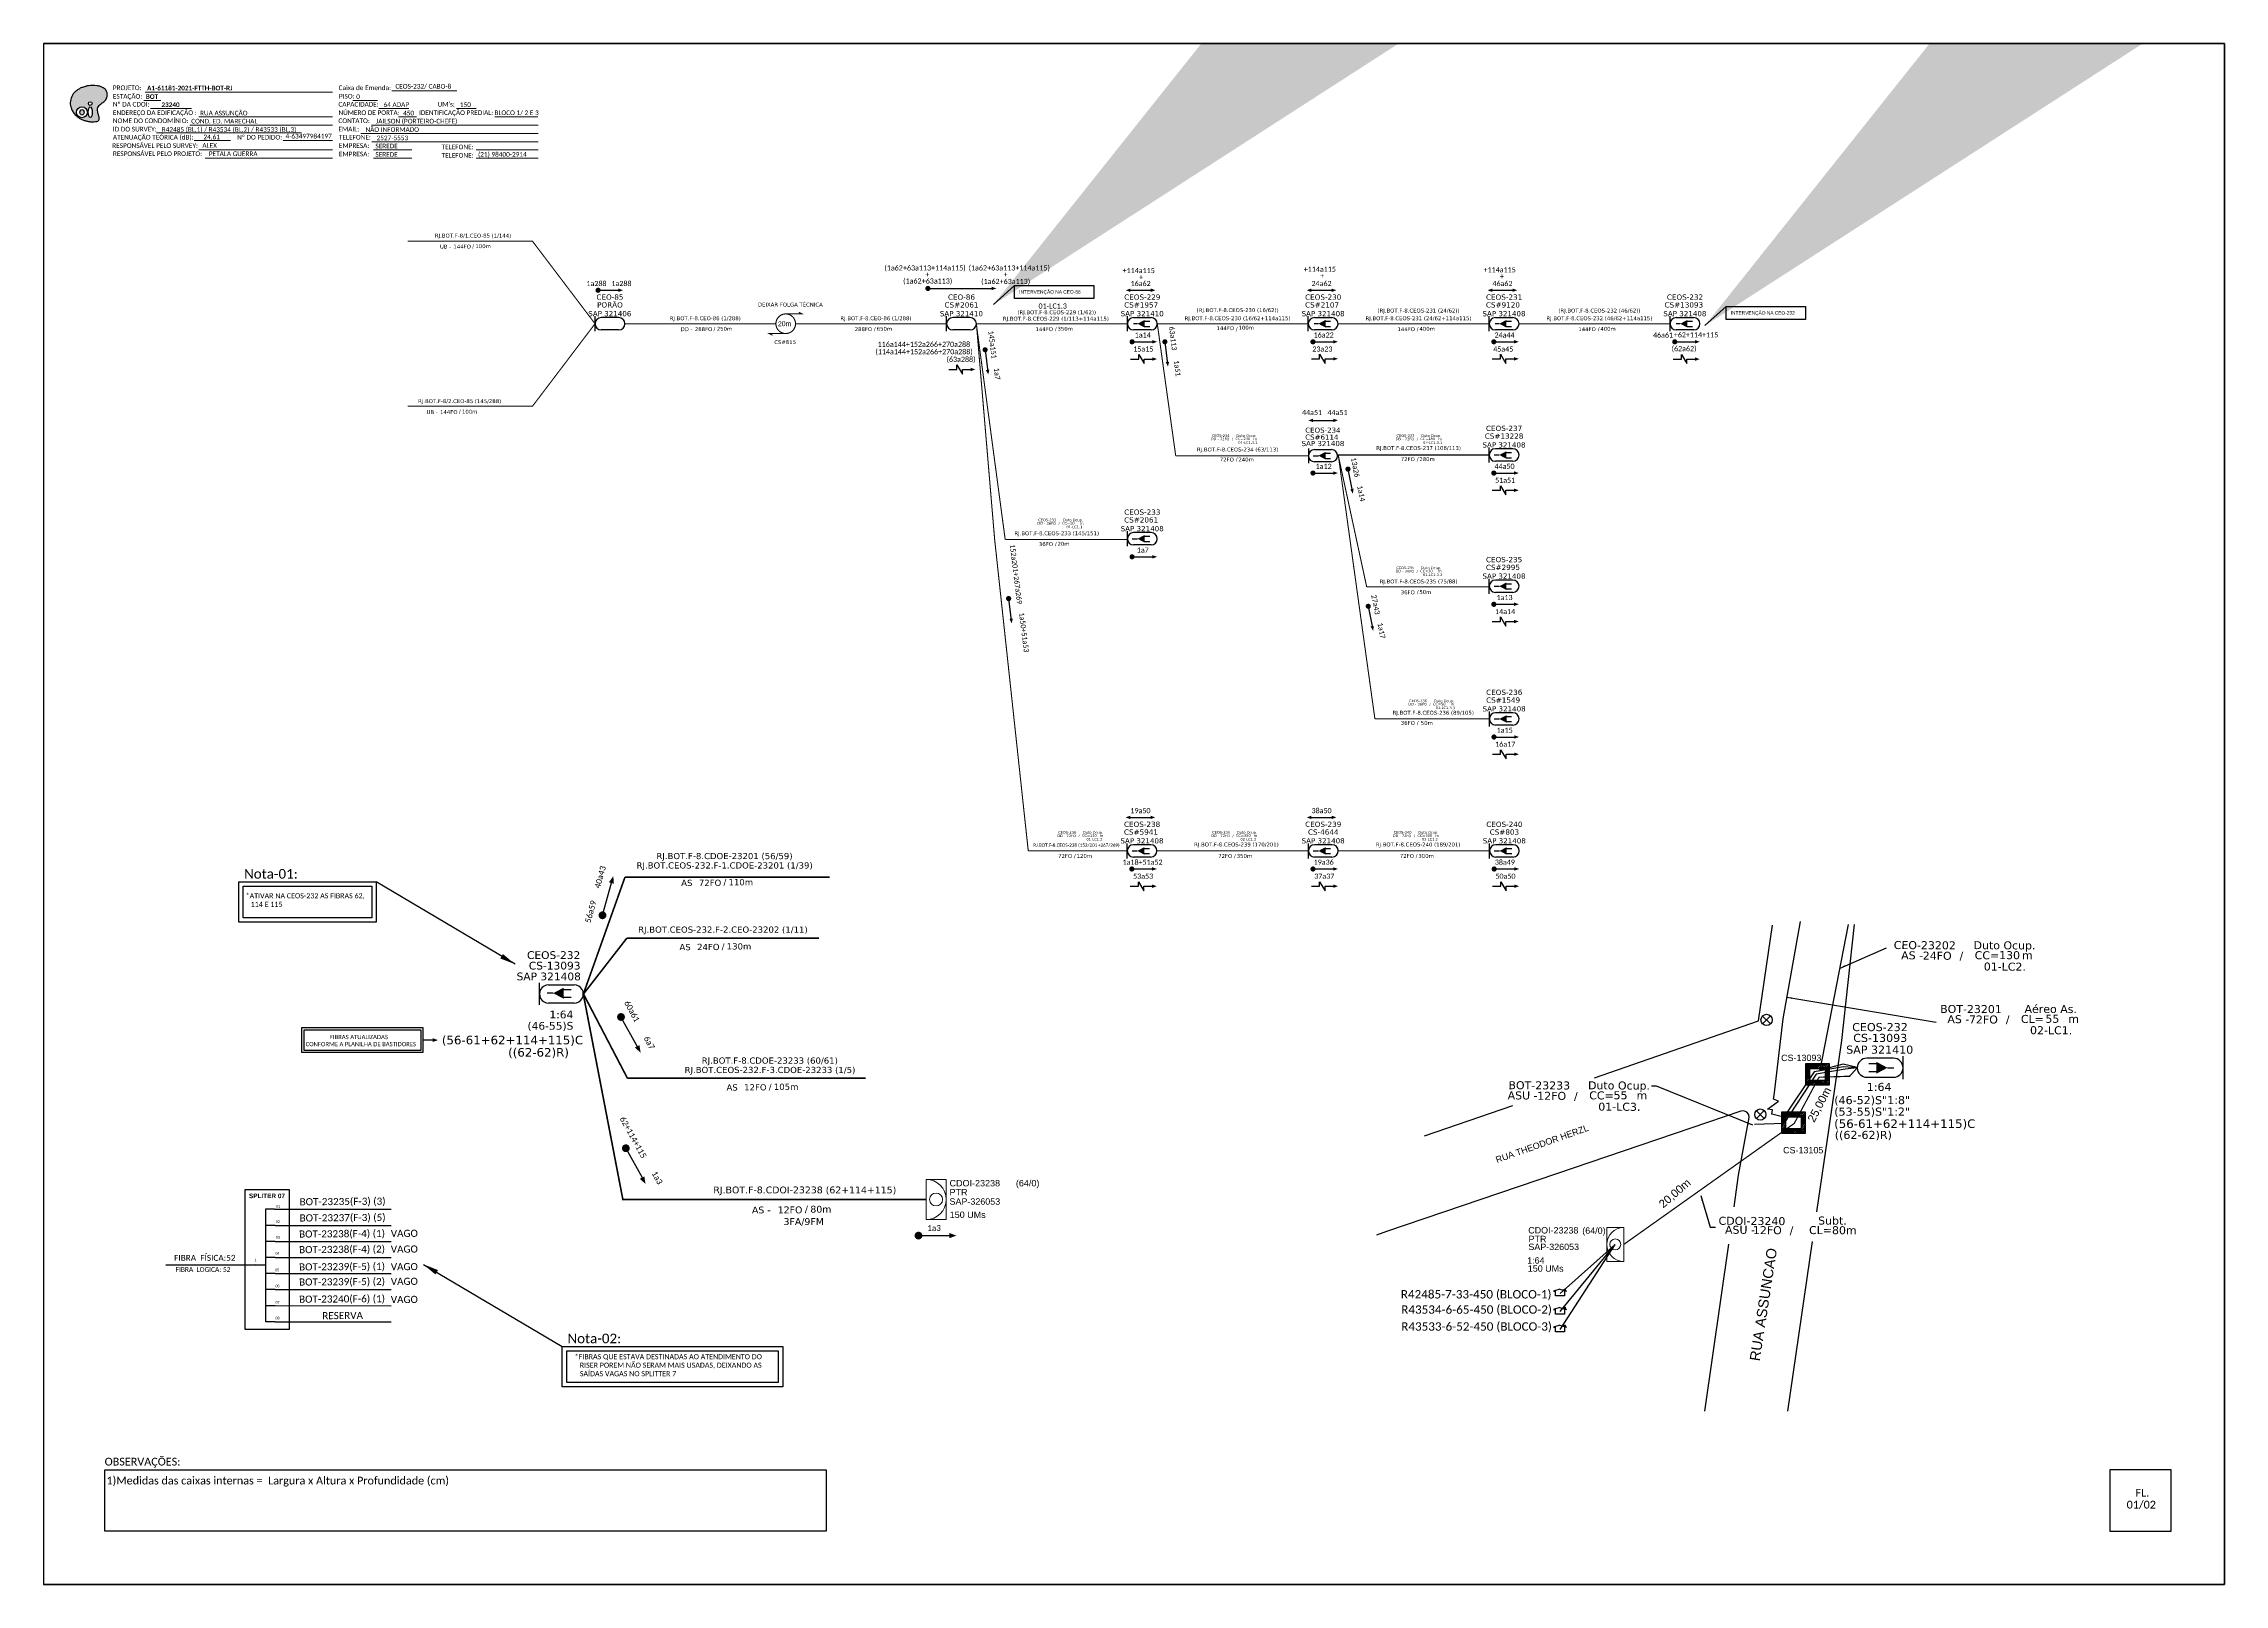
# Paper-space layout 'CDOI-23238' of a CAD drawing. Extents: x 521 to 1362, y -93 to 501.
# The model-space entities are those that its viewports show. They can reach past a viewport. Long polylines and large blocks are cut down to what shows.
import ezdxf
from ezdxf.enums import TextEntityAlignment as Align

# ---------------------------------------------------------------- set-up
doc = ezdxf.new("R2010")
doc.units = 0
for name, color, linetype in [('10.1-Caixas Subterrâneas', 5, 'Continuous'), ('20.4-CEOS', 1, 'Continuous'), ('20.5-CABO AÉREO', 1, 'Continuous'), ('20.5-CEO', 1, 'Continuous'), ('CAP a instalar', 1, 'Continuous'), ('label_cabos', 7, 'Continuous'), ('Legenda', 1, 'Continuous'), ('locais', 7, 'Continuous'), ('QUADRA', 7, 'Continuous'), ('SETA', 7, 'Continuous'), ('Subida Lateral', 5, 'Continuous'), ('surveys', 7, 'Continuous'), ('texto', 255, 'Continuous')]:
    doc.layers.add(name, color=color, linetype=linetype)
for name, color, linetype, lineweight in [('10.4-Postes', 1, 'Continuous', 0), ("20.0-LEGENDA DOS CDO'S", 1, 'Continuous', 0), ('20.1-CDO_INTERIOR', 1, 'Continuous', 0), ('40.1-ETIQUETAS', 1, 'Continuous', 20)]:
    doc.layers.add(name, color=color, linetype=linetype, lineweight=lineweight)
doc.layers.add('DROP DE CLIENTE', color=140, linetype='Continuous', plot=False)
doc.layers.add('EXTRA', color=50, linetype='Continuous', plot=False)
doc.styles.add('ARIAL', font='arial.ttf')
doc.styles.add('DIGICADE', font='arial.ttf')
doc.styles.add('FTTH', font='arial.ttf')
doc.styles.add('MtXpl_Calibri', font='calibri.ttf')
doc.styles.add('ROMANS', font='romans.shx')
doc.styles.add('siredit', font='verdana.ttf')
doc.styles.add('WMF-Calibri0', font='calibri.ttf')
doc.styles.add('WMF-Calibri1', font='calibrib.ttf')
doc.linetypes.add('FENCELINE1', pattern='A,0.25,-0.1,[133,ltypeshp.shx,S=0.1,R=0,X=-0.1,Y=0],-0.1,1', length=1.45)
doc.dimstyles.new('CC', dxfattribs={"dimtxt": 0.8, "dimasz": 2, "dimexe": 0.18, "dimexo": 0.0625, "dimgap": 0.09, "dimtad": 0, "dimdec": 0, "dimrnd": 1, "dimzin": 0, "dimdsep": 46, "dimtxsty": 'siredit', "dimblk": 'NONE', "dimcen": 0, "dimse1": 1, "dimse2": 1, "dimsd1": 1, "dimsd2": 1, "dimclrt": 7, "dimadec": 0, "dimazin": 0, "dimtfac": 1, "dimtdec": 0, "dimtofl": 0, "dimtmove": 0, "dimatfit": 3, "dimfxl": 1, "dimtolj": 1, "dimtzin": 0, "dimarcsym": 0})
doc.dimstyles.new('CL', dxfattribs={"dimtxt": 1, "dimasz": 2, "dimexe": 0.18, "dimexo": 0.0625, "dimgap": 0.09, "dimtad": 0, "dimdec": 0, "dimrnd": 1, "dimzin": 0, "dimdsep": 46, "dimtxsty": 'siredit', "dimblk": 'NONE', "dimcen": 0, "dimse1": 1, "dimse2": 1, "dimsd1": 1, "dimsd2": 1, "dimclrt": 7, "dimadec": 0, "dimazin": 0, "dimtfac": 1, "dimtdec": 0, "dimtofl": 0, "dimtmove": 0, "dimatfit": 3, "dimfxl": 1, "dimtolj": 1, "dimtzin": 0, "dimarcsym": 0})
doc.dimstyles.get("Standard").update_dxf_attribs({"dimtxt": 0.18, "dimasz": 0.18, "dimexe": 0.18, "dimexo": 0.0625, "dimgap": 0.09, "dimtad": 0, "dimtih": 1, "dimtoh": 1, "dimdec": 4, "dimzin": 0, "dimdsep": 46, "dimtxsty": 'Standard', "dimcen": 0.09, "dimadec": 0, "dimazin": 0, "dimtfac": 1, "dimtdec": 4, "dimtofl": 0, "dimtmove": 0, "dimatfit": 3, "dimfxl": 1, "dimtolj": 1, "dimtzin": 0, "dimarcsym": 0})

# ---------------------------------------------------------------- blocks, each defined once
blk = doc.blocks.new('OI')
h = blk.add_hatch(color=40)
edge = h.paths.add_edge_path()
edge.add_spline(control_points=[(4.35, -0.67), (3.92, -0.99), (3.26, -1.5), (2.81, -2.59), (2.9, -3.5), (3.06, -4.27), (3.31, -4.85), (3.37, -5.39), (3.4, -5.88), (3.2, -6.4), (2.54, -6.61), (1.65, -6.63), (0.55, -6.67), (-0.56, -6.42), (-1.61, -6.14), (-2.77, -5.61), (-3.92, -4.77), (-4.89, -3.7), (-5.34, -2.65), (-5.6, -1.94), (-5.85, -0.96), (-5.71, 0.47), (-5.1, 2.02), (-4.14, 3.02), (-3.3, 3.61), (-2.37, 4.16), (-1.36, 4.44), (-0.56, 4.7), (0.79, 4.85), (2.24, 4.97), (3.79, 4.57), (4.67, 4.21), (5.44, 3.65), (5.76, 2.99), (6.03, 2.21), (6.01, 1.46), (5.72, 0.64), (5.31, 0.08), (4.88, -0.38), (4.51, -0.55), (4.35, -0.67)], knot_values=[0, 0, 0, 0, 1.60434, 2.417191, 3.427595, 4.282808, 4.776746, 5.304182, 5.888771, 6.258406, 6.858137, 7.79129, 8.986195, 10.124242, 11.187857, 12.242908, 13.953784, 15.414161, 16.515391, 17.349188, 17.675853, 19.552021, 21.515531, 22.568638, 23.63245, 24.621084, 25.782718, 26.745347, 27.142653, 29.870543, 31.004649, 31.921532, 32.709589, 33.801391, 34.042471, 35.192333, 35.971461, 36.628871, 37.254359, 37.836911, 37.836911, 37.836911, 37.836911], degree=3, periodic=0)
h.paths.add_polyline_path([(1.13, -0.87, -1), (-0.04, -0.87, -1)], flags=16)
edge = h.paths.add_edge_path(flags=16)
edge.add_ellipse((0.56, -3.59), major_axis=(-0.02, 1.71), ratio=0.361305, start_angle=0, end_angle=360)
h.paths.add_polyline_path([(-0.36, -3.62, -1), (-3.8, -3.62, -1)], flags=16)
edge = h.paths.add_edge_path(flags=0)
edge.add_ellipse((-2.08, -3.62), major_axis=(0, 0.885), ratio=0.758294, start_angle=0, end_angle=360)
at = {"color": 40}
for centre, radius in [((-2.08, -3.62), 1.72), ((0.54, -0.87), 0.587)]:
    blk.add_circle(centre, radius, dxfattribs=at)
blk.add_ellipse((-2.08, -3.62), major_axis=(0, 0.885), ratio=0.758294, start_param=-3.141592653589792, end_param=3.141592653589792, dxfattribs=at)
blk.add_ellipse((0.56, -3.59), major_axis=(-0.02, 1.71), ratio=0.361305, dxfattribs=at)
at = {"color": 40, "start_tangent": (-0.800898, -0.598801), "end_tangent": (-0.800898, -0.598801)}
blk.add_spline([(4.35, -0.67), (3.2, -1.78), (2.9, -2.54), (2.92, -3.55), (3.12, -4.38), (3.28, -4.85), (3.37, -5.37), (3.35, -5.95), (3.2, -6.29), (2.66, -6.55), (1.73, -6.63), (0.54, -6.62), (-0.58, -6.41), (-1.6, -6.11), (-2.56, -5.67), (-3.95, -4.67), (-4.89, -3.56), (-5.37, -2.56), (-5.64, -1.78), (-5.72, -1.46), (-5.63, 0.42), (-4.84, 2.22), (-4.13, 2.99), (-3.27, 3.62), (-2.4, 4.09), (-1.3, 4.47), (-0.37, 4.72), (0.02, 4.77), (2.75, 4.8), (3.85, 4.53), (4.69, 4.16), (5.31, 3.68), (5.85, 2.73), (5.93, 2.5), (5.94, 1.35), (5.67, 0.62), (5.29, 0.08), (4.84, -0.36), (4.35, -0.67)], degree=3, dxfattribs=at)
blk = doc.blocks.new('LEGENDA DOS CABOS')
at = {"layer": 'EXTRA', "color": 0, "style": 'siredit'}
for tag, p in [('ID', (4.6, 0.97)), ('XX', (9.03, 0.97))]:
    blk.add_attdef(tag, text='', height=0.48, rotation=359.69, dxfattribs=at).set_placement(p, align=Align.MIDDLE_CENTER)
at = {"layer": 'Legenda', "color": 0, "style": 'siredit'}
for tag, p in [('TIPO_CABO', (1.31, 0)), ('CABO', (4.69, -0.05)), ('/', (6.81, -0.05)), ('METROS', (10.03, -0.05))]:
    blk.add_attdef(tag, text='', height=0.8, rotation=359.69, dxfattribs=at).set_placement(p, align=Align.MIDDLE_CENTER)
blk = doc.blocks.new('_None')
blk = doc.blocks.new('Inst CB AS CFOA-SM-AS-80-TS-72')
at = {"layer": 'label_cabos', "color": 0, "style": 'siredit'}
for tag, flags, p in [('ID_ATIVIDADE', 3, (1.31, 2.67)), ('FATOR', 1, (11.56, 2.55))]:
    blk.add_attdef(tag, text='', height=1, rotation=359.69, dxfattribs=dict(at, flags=flags)).set_placement(p, align=Align.MIDDLE_CENTER)
for tag, p in [('TIPO_CABO', (1.76, 0)), ('DESTINO_CABO', (3.13, 1.26)), ('CABO', (4.69, -0.05)), ('/', (7.71, -0.05)), ('LANCE', (10.81, 0)), ('TIPO_CABO', (13.11, 1.24)), ('UND', (15.96, 0)), ('FID', (13.15, -1.41))]:
    blk.add_attdef(tag, text='', height=1, rotation=359.69, dxfattribs=at).set_placement(p, align=Align.MIDDLE_CENTER)
blk.add_attdef('QTDE', (12.43, -0.47), '', height=1, rotation=359.69, dxfattribs=at)
blk = doc.blocks.new('Inst CB DT OCUP CFOA-SM-AS-80-TS-24')
at = {"layer": 'label_cabos', "color": 0, "style": 'siredit'}
for tag, flags, p in [('ID_ATIVIDADE', 3, (1.31, 2.67)), ('FATOR', 1, (11.56, 2.55))]:
    blk.add_attdef(tag, text='', height=1, rotation=359.69, dxfattribs=dict(at, flags=flags)).set_placement(p, align=Align.MIDDLE_CENTER)
for tag, p in [('TIPO_CABO', (1.76, 0)), ('DESTINO_CABO', (3.13, 1.26)), ('CABO', (4.69, -0.05)), ('/', (7.71, -0.05)), ('LANCE', (10.91, 0)), ('TIPO_CABO', (13.11, 1.24)), ('UND', (15.96, 0)), ('FID', (13.15, -1.41))]:
    blk.add_attdef(tag, text='', height=1, rotation=359.69, dxfattribs=at).set_placement(p, align=Align.MIDDLE_CENTER)
blk.add_attdef('QTDE', (12.43, -0.47), '', height=1, rotation=359.69, dxfattribs=at)
blk = doc.blocks.new('Inst CB DT OCUP CFOA-SM-ASU-120-S-12')
at = {"layer": 'label_cabos', "color": 0, "style": 'siredit'}
for tag, flags, p in [('ID_ATIVIDADE', 3, (1.31, 2.67)), ('FATOR', 1, (11.56, 2.55))]:
    blk.add_attdef(tag, text='', height=1, rotation=359.69, dxfattribs=dict(at, flags=flags)).set_placement(p, align=Align.MIDDLE_CENTER)
for tag, p in [('TIPO_CABO', (1.26, 0)), ('DESTINO_CABO', (3.13, 1.26)), ('CABO', (4.69, -0.05)), ('/', (7.71, -0.05)), ('LANCE', (10.91, 0)), ('TIPO_CABO', (13.11, 1.24)), ('UND', (15.96, 0)), ('FID', (13.15, -1.41))]:
    blk.add_attdef(tag, text='', height=1, rotation=359.69, dxfattribs=at).set_placement(p, align=Align.MIDDLE_CENTER)
blk.add_attdef('QTDE', (12.43, -0.47), '', height=1, rotation=359.69, dxfattribs=at)
blk = doc.blocks.new('*X99')
at = {"color": 0, "linetype": 'Continuous'}
for p, q in [((-1.25, 0.34099), (-0.49099, 1.1)), ((-1.25, 0.517767), (-0.667767, 1.1)), ((-1.25, 0.694544), (-0.844544, 1.1)), ((-1.25, 0.87132), (-1.02132, 1.1)), ((-1.25, 1.048097), (-1.198097, 1.1)), ((-1.25, 0.164214), (-0.8035, 0.610714)), ((-1.25, -0.012563), (-0.8035, 0.433937)), ((-1.25, -0.18934), (-0.8035, 0.25716)), ((-1.25, -0.366117), (-0.8035, 0.080383)), ((-0.789214, 0.625), (-0.314214, 1.1)), ((-0.612437, 0.625), (-0.137437, 1.1)), ((-0.43566, 0.625), (0.03934, 1.1)), ((-0.258883, 0.625), (0.216117, 1.1)), ((-0.082107, 0.625), (0.392893, 1.1)), ((0.09467, 0.625), (0.56967, 1.1)), ((0.271447, 0.625), (0.746447, 1.1)), ((0.448223, 0.625), (0.923223, 1.1)), ((0.625, 0.625), (1.1, 1.1)), ((0.801777, 0.625), (1.25, 1.073223)), ((0.8035, 0.449947), (1.25, 0.896447)), ((0.8035, 0.27317), (1.25, 0.71967)), ((0.8035, 0.096393), (1.25, 0.542893)), ((0.8035, -0.080383), (1.25, 0.366117)), ((0.8035, -0.25716), (1.25, 0.18934)), ((0.8035, -0.433937), (1.25, 0.012563)), ((-1.25, -0.542893), (-0.8035, -0.096393)), ((-1.25, -0.71967), (-0.8035, -0.27317)), ((-1.25, -0.896447), (-0.8035, -0.449947)), ((-1.25, -1.073223), (-0.801777, -0.625)), ((-1.1, -1.1), (-0.625, -0.625)), ((-0.923223, -1.1), (-0.448223, -0.625)), ((-0.746447, -1.1), (-0.271447, -0.625)), ((-0.56967, -1.1), (-0.09467, -0.625)), ((-0.392893, -1.1), (0.082107, -0.625)), ((-0.216117, -1.1), (0.258883, -0.625)), ((-0.03934, -1.1), (0.43566, -0.625)), ((0.137437, -1.1), (0.612437, -0.625)), ((0.314214, -1.1), (0.789214, -0.625)), ((0.49099, -1.1), (1.25, -0.34099)), ((0.667767, -1.1), (1.25, -0.517767)), ((0.8035, -0.610714), (1.25, -0.164214)), ((0.844544, -1.1), (1.25, -0.694544)), ((1.02132, -1.1), (1.25, -0.87132)), ((1.198097, -1.1), (1.25, -1.048097))]:
    blk.add_line(p, q, dxfattribs=at)
blk = doc.blocks.new('SURVEY_SURVEY')
for p, q in [((0, 0.0000127), (-0.0000126, 0.000009)), ((-0.0000126, 0.000009), (-0.0000086, 0.000009)), ((-0.0000086, 0), (-0.0000086, 0.000009)), ((0.0000086, 0), (-0.0000086, 0)), ((0, 0.0000127), (0.0000126, 0.000009)), ((0.0000084, 0.0000132), (0.0000098, 0.0000132)), ((0.0000084, 0.0000103), (0.0000084, 0.0000132)), ((0.0000126, 0.000009), (0.0000086, 0.000009)), ((0.0000086, 0.000009), (0.0000086, 0)), ((0.0000098, 0.0000132), (0.0000098, 0.0000099))]:
    blk.add_line(p, q)
blk = doc.blocks.new('ETIQUETA_RS5F')
at = {"layer": '40.1-ETIQUETAS', "color": 0, "style": 'siredit'}
blk.add_text('/', height=1.5, dxfattribs=at).set_placement((1.58, -1.95), align=Align.MIDDLE_RIGHT)
for tag, p in [('ETIQUETA_R_SECUNDARIA', (1.21, 2.1)), ('ETIQUETA_R_PRIMARIA', (1.21, 4.1)), ('F_ATIVAS/F_MORTAS', (1.14, -4.24))]:
    blk.add_attdef(tag, text='', height=1.5, dxfattribs=at).set_placement(p, align=Align.MIDDLE_CENTER)
for tag, p in [('TIPO_CABO', (-6.58, -2.12)), ('CAP_CABO', (0.4, -2.09))]:
    blk.add_attdef(tag, text='', height=1.5, dxfattribs=at).set_placement(p, align=Align.MIDDLE_RIGHT)
blk.add_attdef('METROS', text='', height=1.5, dxfattribs=at).set_placement((2.14, -1.95), align=Align.MIDDLE_LEFT)
for tag, p in [('FUSÃO_1', (0.85, -8.39)), ('FUSÃO_2', (0.85, -10.6)), ('FUSÃO_3', (0.85, -12.93)), ('FUSÃO_4', (0.85, -15.14)), ('FUSÃO_5', (0.85, -17.16))]:
    blk.add_attdef(tag, text='', height=1.5, dxfattribs=at).set_placement(p, align=Align.CENTER)
blk = doc.blocks.new('SETA1')
at = {"const_width": 1.1}
blk.add_lwpolyline([(-5.28, 0, 1), (-4.18, 0, 1)], format="xyb", close=True, dxfattribs=at)
at = {"layer": 'SETA'}
blk.add_lwpolyline([(-4.73, 0), (4.73, 0)], dxfattribs=at)
blk.add_solid([(4.73, 0.73), (6.74, 0), (4.73, -0.73)], dxfattribs=at)
blk = doc.blocks.new('Inst CB DT OCUP CFOA-SM-DD-S-72')
at = {"layer": 'label_cabos', "color": 0, "style": 'siredit'}
for tag, flags, p in [('ID_ATIVIDADE', 3, (1.31, 2.67)), ('FATOR', 1, (11.56, 2.55))]:
    blk.add_attdef(tag, text='', height=1, rotation=359.69001, dxfattribs=dict(at, flags=flags)).set_placement(p, align=Align.MIDDLE_CENTER)
for tag, p in [('TIPO_CABO', (1.11, 0)), ('DESTINO_CABO', (3.13, 1.26)), ('CABO', (4.69, -0.05)), ('/', (7.71, -0.05)), ('LANCE', (10.41, 0.02)), ('TIPO_CABO', (13.11, 1.24)), ('UND', (16.46, 0)), ('FID', (13.65, -1.41))]:
    blk.add_attdef(tag, text='', height=1, rotation=359.69001, dxfattribs=at).set_placement(p, align=Align.MIDDLE_CENTER)
blk.add_attdef('QTDE', (11.93, -0.45), '', height=1, rotation=359.69001, dxfattribs=at)
blk = doc.blocks.new('Inst CB DT OCUP CFOA-SM-DD-S-36')
at = {"layer": 'label_cabos', "color": 0, "style": 'siredit'}
for tag, flags, p in [('ID_ATIVIDADE', 3, (1.31, 2.67)), ('FATOR', 1, (11.56, 2.55))]:
    blk.add_attdef(tag, text='', height=1, rotation=359.69001, dxfattribs=dict(at, flags=flags)).set_placement(p, align=Align.MIDDLE_CENTER)
for tag, p in [('TIPO_CABO', (1.11, 0)), ('DESTINO_CABO', (3.13, 1.26)), ('CABO', (4.69, -0.05)), ('/', (7.71, -0.05)), ('LANCE', (10.41, 0.02)), ('TIPO_CABO', (13.11, 1.24)), ('UND', (16.46, 0)), ('FID', (13.65, -1.41))]:
    blk.add_attdef(tag, text='', height=1, rotation=359.69001, dxfattribs=at).set_placement(p, align=Align.MIDDLE_CENTER)
blk.add_attdef('QTDE', (11.93, -0.45), '', height=1, rotation=359.69001, dxfattribs=at)
blk = doc.blocks.new('*U112')
at = {"color": 3}
blk.add_lwpolyline([(0.0000405, 0.000041), (0.0001936, 0.000041), (0.0001936, 0.0000158), (0.0000405, 0.0000158)], close=True, dxfattribs=at)
at = {"color": 3, "style": 'ARIAL'}
blk.add_attdef('SERVIÇO_EM_EMENDA_EXIST', text='', height=0.00000666, dxfattribs=at).set_placement((0.0001321, 0.0000254), align=Align.RIGHT)
blk.add_attdef('FID', (0.0001344, 0.0000254), '', height=0.00000666, dxfattribs=at)
at = {"layer": '10.4-Postes', "lineweight": 0, "style": 'ROMANS'}
for tag, p, flags in [('ID_ATIVIDADE', (-0.0000068, -0.0000086), 3), ('QTDE', (-0.000006, -0.000014), 3), ('FATOR', (-0.0000019, -0.0000113), 1)]:
    blk.add_attdef(tag, p, '', height=0.00000209, dxfattribs=dict(at, flags=flags))
at = {"color": 3}
blk.add_leader([(-0.0000002, 0.0000042), (0.0000405, 0.000041)], dimstyle='CL', override={"dimgap": 0.09, "dimtad": 0}, dxfattribs=at)

msp = doc.modelspace()

# ---------------------------------------------------------------- linework, layer by layer
msp.add_line((-3.83, 595.26), (-3.83, 1.26))
at = {"color": 7, "linetype": 'Continuous'}
for p, q in [((81.7, 145.91), (81.7, 102.48)), ((85.22, 145.91), (81.7, 145.91)), ((85.4, 139.63), (81.88, 139.63)), ((85.4, 133.44), (81.88, 133.44)), ((85.4, 127.22), (81.88, 127.22)), ((78.05, 124.49), (81.69, 124.49)), ((85.4, 121.05), (81.88, 121.05)), ((85.4, 114.89), (81.88, 114.89)), ((85.4, 108.7), (81.88, 108.7)), ((85.4, 102.52), (81.88, 102.52))]:
    msp.add_line(p, q, dxfattribs=at)
at = {"color": 10, "linetype": 'Continuous'}
for p, q in [((85.22, 145.91), (130.17, 145.9)), ((85.4, 139.63), (130.17, 139.62)), ((85.4, 133.45), (130.17, 133.44)), ((85.4, 127.23), (130.17, 127.22)), ((85.4, 121.07), (130.17, 121.05)), ((85.4, 114.9), (130.17, 114.89)), ((85.4, 108.71), (130.17, 108.7)), ((85.4, 102.52), (130.17, 102.51))]:
    msp.add_line(p, q, dxfattribs=at)
at = {"color": 1, "linetype": 'Continuous', "lineweight": 60}
msp.add_line((78.05, 124.49), (43.27, 124.38), dxfattribs=at)
at = {"color": 7}
for points in [[(-3.83, 595.26), (837.17, 595.26), (837.17, 1.26), (-3.83, 1.26)], [(73.73, 99.7), (91.01, 99.7), (91.01, 153.36), (73.73, 153.36)]]:
    msp.add_lwpolyline(points, close=True, dxfattribs=at)
at = {"color": 7, "lineweight": 0}
for points in [[(34.76, 573.3), (41.31, 573.3)], [(35.28, 576.58), (107.59, 576.58)], [(115.38, 573.34), (124.87, 573.34)], [(130.43, 577.07), (155.56, 577.07)], [(37.42, 570.23), (53.18, 570.23)], [(52.58, 563.88), (107.59, 563.88)], [(55.99, 566.99), (107.59, 566.99)], [(122.55, 563.88), (186.84, 563.88)], [(125.43, 570.23), (137.05, 570.23)], [(133.02, 566.99), (139.96, 566.99)], [(155.37, 570.23), (163.04, 570.23)], [(170.19, 566.99), (186.81, 566.99)], [(39.74, 560.82), (95.56, 560.82)], [(54.28, 557.85), (68.22, 557.85)], [(88.51, 557.85), (107.61, 557.85)], [(118.51, 560.64), (186.84, 560.64)], [(122.79, 557.41), (186.84, 557.41)], [(55.99, 554.29), (107.59, 554.29)], [(58.48, 551.06), (107.59, 551.06)], [(123.4, 554.29), (138.2, 554.29)], [(123.4, 551.06), (138.2, 551.06)], [(163, 554.29), (186.84, 554.29)], [(163, 551.06), (186.84, 551.06)]]:
    msp.add_lwpolyline(points, dxfattribs=at)
at = {"color": 7}
for points, const_width in [([(209.5, 500.17, 1), (210.49, 500.17, 1)], 0.99), ([(282.35, 491.05, 1.000012), (282.35, 483.49, 0.999978)], 0.42), ([(485.19, 480.3, 1), (486.18, 480.3, 1)], 0.99), ([(499.09, 431.71, 1), (499.29, 430.74, 1)], 0.99)]:
    msp.add_lwpolyline(points, format="xyb", close=True, dxfattribs=dict(at, const_width=const_width))
at = {"color": 0, "const_width": 0.99}
for points in [[(336.7, 500.87, 1), (337.69, 500.87, 1)], [(415.43, 480.3, 1), (416.42, 480.3, 1)], [(428.52, 480.79, 1), (428.64, 479.81, 1)], [(554.95, 480.3, 1), (555.94, 480.3, 1)], [(624.71, 480.3, 1), (625.7, 480.3, 1)], [(359.19, 477.72, 1), (359.32, 476.74, 1)], [(485.19, 429.7, 1), (486.18, 429.7, 1)], [(554.95, 429.7, 1), (555.94, 429.7, 1)], [(415.43, 397.4, 1), (416.42, 397.4, 1)], [(368.26, 381.81, 1), (368.38, 380.82, 1)], [(506.91, 378.82, 1), (507.1, 377.85, 1)], [(554.95, 379.1, 1), (555.94, 379.1, 1)], [(555, 327.94, 1), (555.99, 327.94, 1)], [(415.34, 277.06, 1), (416.33, 277.06, 1)], [(485.2, 277.06, 1), (486.19, 277.06, 1)], [(555.07, 277.06, 1), (556.06, 277.06, 1)]]:
    msp.add_lwpolyline(points, format="xyb", close=True, dxfattribs=at)
at = {"color": 7, "const_width": 0.394}
for points in [[(282.35, 491.05), (288.65, 491.05), (287.39, 491.68)], [(282.35, 483.49), (276.05, 483.49), (277.31, 482.86)]]:
    msp.add_lwpolyline(points, dxfattribs=at)
at = {"color": 0}
for points in [[(348.4, 469.64), (348.4, 471.39), (350.49, 467.89), (350.5, 469.64)], [(418.48, 473.66), (418.48, 475.41), (420.57, 471.91), (420.57, 473.66)], [(488.26, 473.75), (488.26, 475.5), (490.35, 472), (490.35, 473.75)], [(558.02, 473.73), (558.02, 475.48), (560.11, 471.98), (560.11, 473.73)], [(558, 423.06), (558, 424.81), (560.09, 421.31), (560.09, 423.06)], [(558, 372.46), (558, 374.21), (560.09, 370.71), (560.09, 372.46)], [(558.05, 321.3), (558.05, 323.05), (560.14, 319.55), (560.15, 321.3)], [(418.39, 270.42), (418.39, 272.17), (420.48, 268.68), (420.49, 270.42)], [(488.26, 270.42), (488.26, 272.17), (490.35, 268.68), (490.35, 270.42)], [(558.12, 270.42), (558.12, 272.17), (560.21, 268.68), (560.21, 270.42)]]:
    msp.add_lwpolyline(points, dxfattribs=at)
at = {"color": 5}
msp.add_lwpolyline([(627.78, 473.63), (627.78, 475.38), (629.87, 471.88), (629.87, 473.63)], dxfattribs=at)
at = {"color": 1}
for points in [[(71.49, 272.06), (124.37, 272.06), (124.37, 256.5), (71.49, 256.5)], [(73.17, 270.38), (122.68, 270.38), (122.68, 258.19), (73.17, 258.19)], [(196.2, 92.93), (281.18, 92.93), (281.18, 77.37), (196.2, 77.37)], [(197.88, 91.25), (279.5, 91.25), (279.5, 79.06), (197.88, 79.06)]]:
    msp.add_lwpolyline(points, close=True, dxfattribs=at)
at = {"color": 5, "ltscale": 9e-07}
for points in [[(95.79, 215.91), (142.44, 215.91), (142.44, 206.27), (95.79, 206.27)], [(96.65, 215.05), (141.59, 215.05), (141.59, 207.13), (96.65, 207.13)]]:
    msp.add_lwpolyline(points, close=True, dxfattribs=at)
msp.add_lwpolyline([(146.22, 211.09), (142.44, 211.09)], dxfattribs=at)
at = {"const_width": 1.5}
msp.add_lwpolyline([(332.81, 135.71, 1), (334.31, 135.71, 1)], format="xyb", close=True, dxfattribs=at)
at = {"color": 0}
for points in [[(19.73, 45.46), (297.98, 45.46), (297.98, 21.75), (19.73, 21.75)], [(816.67, 45.46), (792.97, 45.46), (792.97, 21.75), (816.67, 21.75)]]:
    msp.add_lwpolyline(points, close=True, dxfattribs=at)
at = {"layer": '10.1-Caixas Subterrâneas', "color": 30}
for p, q in [((675.61, 201.94), (675.61, 193.81)), ((684.85, 201.94), (675.61, 201.94)), ((684.85, 193.81), (684.85, 201.94)), ((675.61, 193.81), (684.85, 193.81)), ((677.26, 200.19), (677.26, 200.19)), ((677.26, 195.56), (677.26, 200.19)), ((677.26, 200.19), (683.2, 200.19)), ((683.2, 195.56), (677.26, 195.56)), ((683.2, 200.19), (683.2, 195.56)), ((666.33, 183.29), (666.33, 175.16)), ((675.57, 183.29), (666.33, 183.29)), ((667.98, 181.53), (667.98, 181.53)), ((667.98, 176.91), (667.98, 181.53)), ((667.98, 181.53), (673.92, 181.53)), ((673.92, 176.91), (667.98, 176.91)), ((673.92, 181.53), (673.92, 176.91)), ((675.57, 175.16), (675.57, 183.29)), ((666.33, 175.16), (675.57, 175.16))]:
    msp.add_line(p, q, dxfattribs=at)
at = {"layer": '20.1-CDO_INTERIOR', "color": 1, "lineweight": 18}
msp.add_lwpolyline([(344.22, 141.87), (344.22, 157.4), (336.46, 157.4), (336.46, 141.87)], close=True, dxfattribs=at)
at = {"layer": '20.1-CDO_INTERIOR', "lineweight": 18}
msp.add_lwpolyline([(598.99, 125.75), (598.98, 138.85), (605.53, 138.86), (605.54, 125.76)], close=True, dxfattribs=at)
at = {"layer": '20.1-CDO_INTERIOR', "color": 1, "lineweight": 18}
msp.add_circle((340.34, 149.64), 2.49, dxfattribs=at)
at = {"layer": '20.1-CDO_INTERIOR', "lineweight": 18}
msp.add_circle((602.26, 132.31), 2.1, dxfattribs=at)
at = {"layer": '20.1-CDO_INTERIOR', "color": 1, "lineweight": 18}
msp.add_arc((336.46, 149.64), 7.77, 270, 90, dxfattribs=at)
at = {"layer": '20.1-CDO_INTERIOR', "lineweight": 18}
msp.add_arc((605.54, 132.31), 6.55, 90.02759, 270.02759, dxfattribs=at)
at = {"layer": '20.4-CEOS', "color": 7}
for p, q in [((217.92, 489.66), (211.21, 489.66)), ((416.52, 489.66), (423.23, 489.66)), ((486.28, 489.66), (492.99, 489.66)), ((556.04, 489.66), (562.75, 489.66)), ((217.92, 484.88), (211.21, 484.88)), ((423.23, 484.88), (416.52, 484.88)), ((492.99, 484.88), (486.28, 484.88)), ((562.75, 484.88), (556.04, 484.88))]:
    msp.add_line(p, q, dxfattribs=at)
at = {"layer": '20.4-CEOS', "color": 5}
for p, q in [((353.5, 489.66), (346.79, 489.66)), ((625.8, 489.66), (632.51, 489.66)), ((353.5, 484.88), (346.79, 484.88)), ((632.51, 484.88), (625.8, 484.88)), ((187.38, 224.64), (187.38, 233.13)), ((190.9, 232.41), (200.78, 232.41)), ((200.78, 225.36), (190.9, 225.36)), ((709.56, 204.1), (699.25, 204.1)), ((699.25, 196.75), (709.56, 196.75))]:
    msp.add_line(p, q, dxfattribs=at)
at = {"layer": '20.4-CEOS', "color": 8}
for p, q in [((562.75, 439.06), (556.04, 439.06)), ((562.75, 434.28), (556.04, 434.28)), ((423.23, 406.76), (416.52, 406.76)), ((423.23, 401.98), (416.52, 401.98)), ((562.75, 388.47), (556.04, 388.47)), ((562.75, 383.68), (556.04, 383.68)), ((562.8, 337.31), (556.09, 337.31)), ((562.8, 332.52), (556.09, 332.52)), ((423.14, 286.43), (416.43, 286.43)), ((493.01, 286.43), (486.29, 286.43)), ((562.87, 286.43), (556.16, 286.43)), ((423.14, 281.64), (416.43, 281.64)), ((493.01, 281.64), (486.29, 281.64)), ((562.87, 281.64), (556.16, 281.64))]:
    msp.add_line(p, q, dxfattribs=at)
at = {"layer": '20.4-CEOS', "color": 7}
for points in [[(208.82, 484.38), (208.82, 490.15)], [(414.12, 484.38), (414.12, 490.15)], [(420.67, 488.22), (422.71, 488.22)], [(483.88, 484.38), (483.88, 490.15)], [(490.43, 488.22), (492.47, 488.22)], [(553.64, 484.38), (553.64, 490.15)], [(560.19, 488.22), (562.23, 488.22)], [(418.02, 487.27), (416.41, 487.27)], [(420.67, 486.23), (422.71, 486.23)], [(487.78, 487.27), (486.17, 487.27)], [(490.43, 486.23), (492.47, 486.23)], [(557.54, 487.27), (555.93, 487.27)], [(560.19, 486.23), (562.23, 486.23)], [(490.43, 437.35), (492.47, 437.35)], [(485.74, 436.4), (487.78, 436.4)], [(490.43, 435.36), (492.47, 435.36)]]:
    msp.add_lwpolyline(points, dxfattribs=at)
at = {"layer": '20.4-CEOS', "color": 5}
for points in [[(344.39, 484.38), (344.39, 490.15)], [(623.4, 484.38), (623.4, 490.15)], [(629.95, 488.22), (631.99, 488.22)], [(627.3, 487.27), (625.69, 487.27)], [(629.95, 486.23), (631.99, 486.23)], [(192.69, 229.17), (190.32, 229.17)], [(196.59, 230.56), (199.59, 230.56)], [(196.59, 227.63), (199.59, 227.63)], [(703.19, 201.89), (700.06, 201.89)], [(713.23, 196), (713.23, 204.86)], [(703.19, 198.83), (700.06, 198.83)], [(707.25, 200.43), (709.73, 200.43)]]:
    msp.add_lwpolyline(points, dxfattribs=at)
at = {"layer": '20.4-CEOS', "color": 7}
for points in [[(418.02, 487.27, 0, 2.95, 0), (420.79, 487.27, 2.95, 2.95, 0)], [(487.78, 487.27, 0, 2.95, 0), (490.55, 487.27, 2.95, 2.95, 0)], [(557.54, 487.27, 0, 2.95, 0), (560.31, 487.27, 2.95, 2.95, 0)], [(487.78, 436.4, 0, 2.95, 0), (490.55, 436.4, 2.95, 2.95, 0)]]:
    msp.add_lwpolyline(points, format="xyseb", dxfattribs=at)
at = {"layer": '20.4-CEOS', "color": 5}
for points in [[(627.3, 487.27, 0, 2.95, 0), (630.07, 487.27, 2.95, 2.95, 0)], [(192.69, 229.17, 0, 4.35, 0), (196.77, 229.17, 4.35, 4.35, 0)], [(707.25, 200.43, 0, 4.54, 0), (703, 200.43, 4.54, 4.54, 0)]]:
    msp.add_lwpolyline(points, format="xyseb", dxfattribs=at)
at = {"layer": '20.4-CEOS', "color": 8}
for points in [[(553.64, 433.79), (553.64, 439.56)], [(560.19, 437.62), (562.23, 437.62)], [(555.5, 436.67), (557.54, 436.67)], [(560.19, 435.63), (562.23, 435.63)], [(414.12, 401.49), (414.12, 407.26)], [(415.98, 404.37), (418.02, 404.37)], [(420.67, 405.32), (422.71, 405.32)], [(420.67, 403.33), (422.71, 403.33)], [(553.64, 383.19), (553.64, 388.96)], [(560.19, 387.02), (562.23, 387.02)], [(555.5, 386.07), (557.54, 386.07)], [(560.19, 385.03), (562.23, 385.03)], [(553.7, 332.03), (553.7, 337.8)], [(555.56, 334.91), (557.59, 334.91)], [(560.24, 335.86), (562.28, 335.86)], [(560.24, 333.87), (562.28, 333.87)], [(414.04, 281.15), (414.04, 286.92)], [(483.9, 281.15), (483.9, 286.92)], [(553.76, 281.15), (553.76, 286.92)], [(415.9, 284.03), (417.93, 284.03)], [(420.58, 284.98), (422.62, 284.98)], [(420.58, 282.99), (422.62, 282.99)], [(485.76, 284.03), (487.8, 284.03)], [(490.45, 284.98), (492.48, 284.98)], [(490.45, 282.99), (492.48, 282.99)], [(555.62, 284.03), (557.66, 284.03)], [(560.31, 284.98), (562.35, 284.98)], [(560.31, 282.99), (562.35, 282.99)]]:
    msp.add_lwpolyline(points, dxfattribs=at)
for points in [[(557.54, 436.67, 0, 2.95, 0), (560.31, 436.67, 2.95, 2.95, 0)], [(418.02, 404.37, 0, 2.95, 0), (420.79, 404.37, 2.95, 2.95, 0)], [(557.54, 386.07, 0, 2.95, 0), (560.31, 386.07, 2.95, 2.95, 0)], [(557.59, 334.91, 0, 2.95, 0), (560.37, 334.91, 2.95, 2.95, 0)], [(417.93, 284.03, 0, 2.95, 0), (420.71, 284.03, 2.95, 2.95, 0)], [(487.8, 284.03, 0, 2.95, 0), (490.57, 284.03, 2.95, 2.95, 0)], [(557.66, 284.03, 0, 2.95, 0), (560.43, 284.03, 2.95, 2.95, 0)]]:
    msp.add_lwpolyline(points, format="xyseb", dxfattribs=at)
at = {"layer": '20.4-CEOS', "color": 7}
for centre, start, end in [((211.21, 487.27), 90, 270), ((217.92, 487.27), 270, 90), ((416.52, 487.27), 90, 270), ((423.23, 487.27), 270, 90), ((486.28, 487.27), 90, 270), ((492.99, 487.27), 270, 90), ((556.04, 487.27), 90, 270), ((562.75, 487.27), 270, 90)]:
    msp.add_arc(centre, 2.39, start, end, dxfattribs=at)
at = {"layer": '20.4-CEOS', "color": 5}
for centre, radius, start, end in [((346.79, 487.27), 2.39, 90, 270), ((353.5, 487.27), 2.39, 270, 90), ((625.8, 487.27), 2.39, 90, 270), ((632.51, 487.27), 2.39, 270, 90), ((699.25, 200.43), 3.67, 90, 270), ((709.56, 200.43), 3.67, 270, 90)]:
    msp.add_arc(centre, radius, start, end, dxfattribs=at)
at = {"layer": '20.4-CEOS', "color": 8}
for centre, start, end in [((556.04, 436.67), 90, 270), ((562.75, 436.67), 270, 90), ((416.52, 404.37), 90, 270), ((423.23, 404.37), 270, 90), ((556.04, 386.07), 90, 270), ((562.75, 386.07), 270, 90), ((556.09, 334.91), 90, 270), ((562.8, 334.91), 270, 90), ((416.43, 284.03), 90, 270), ((423.14, 284.03), 270, 90), ((486.29, 284.03), 90, 270), ((493.01, 284.03), 270, 90), ((556.16, 284.03), 90, 270), ((562.87, 284.03), 270, 90)]:
    msp.add_arc(centre, 2.39, start, end, dxfattribs=at)
at = {"layer": '20.4-CEOS', "color": 5}
for centre, major_axis, start_param, end_param in [((190.9, 228.88), (2.49, 2.49), 0.785398, 3.926991), ((200.78, 228.88), (-2.49, 2.49), 2.356194, 5.497787)]:
    msp.add_ellipse(centre, major_axis=major_axis, ratio=1, start_param=start_param, end_param=end_param, dxfattribs=at)
at = {"layer": '20.5-CABO AÉREO', "color": 7, "ltscale": 50, "const_width": 0.4}
for points in [[(136.6, 519.1), (184.68, 519.1), (208.82, 487.27)], [(136.6, 455.44), (184.68, 455.44), (208.82, 487.27)], [(220.32, 487.27), (278.57, 487.27)], [(355.89, 487.27), (355.86, 487.27), (366.99, 404.09)], [(355.89, 487.27), (362.93, 404.09), (375.89, 284.03)], [(425.68, 487.27), (425.65, 487.27), (432.75, 436.39)], [(432.75, 436.39), (483.9, 436.39)], [(495.44, 436.67), (495.41, 436.67), (506.41, 385.79)], [(495.38, 436.67), (553.64, 436.67)], [(495.44, 436.67), (502.48, 385.79), (509.57, 334.91)], [(366.99, 404.09), (414.14, 404.09)], [(506.41, 385.79), (553.66, 385.79)], [(509.57, 334.91), (553.7, 334.91)], [(375.89, 284.03), (414.04, 284.03)], [(425.54, 284.03), (483.9, 284.03)], [(495.4, 284.03), (553.76, 284.03)]]:
    msp.add_lwpolyline(points, dxfattribs=at)
at = {"layer": '20.5-CABO AÉREO', "color": 5, "ltscale": 50, "const_width": 0.4}
for points in [[(425.62, 487.27), (483.88, 487.27)], [(495.38, 487.27), (553.64, 487.27)], [(565.14, 487.27), (623.4, 487.27)]]:
    msp.add_lwpolyline(points, dxfattribs=at)
at = {"layer": '20.5-CEO', "color": 7}
for p, q in [((486.24, 438.73), (492.82, 438.73)), ((492.82, 434.05), (486.24, 434.05))]:
    msp.add_line(p, q, dxfattribs=at)
msp.add_lwpolyline([(483.9, 439.22), (483.9, 433.57)], dxfattribs=at)
for centre, start, end in [((486.24, 436.39), 90, 270), ((492.82, 436.39), 270, 90)]:
    msp.add_arc(centre, 2.34, start, end, dxfattribs=at)
at = {"layer": '40.1-ETIQUETAS', "color": 7, "const_width": 0.4}
msp.add_lwpolyline([(286.13, 487.27), (344.39, 487.27)], dxfattribs=at)
at = {"layer": '40.1-ETIQUETAS', "color": 5, "const_width": 0.4}
msp.add_lwpolyline([(355.86, 487.27), (414.12, 487.27)], dxfattribs=at)
at = {"layer": 'CAP a instalar', "color": 7, "linetype": 'FENCELINE1', "ltscale": 5}
for p, q in [((666.98, 219.23), (673.69, 256.84)), ((663.59, 189.76), (666.98, 219.23)), ((678.96, 198.92), (667.28, 181.34)), ((690.34, 200.78), (678.96, 198.92)), ((695.58, 200.42), (690.34, 200.78)), ((667.28, 181.34), (662.69, 182.58))]:
    msp.add_line(p, q, dxfattribs=at)
at = {"layer": 'CAP a instalar', "color": 7, "ltscale": 2}
for p, q in [((681.26, 199.55), (692.18, 255.67)), ((679.68, 198), (667.33, 178.92)), ((690.96, 199.83), (679.68, 198)), ((690.12, 201.82), (681.26, 199.55)), ((695.58, 200.58), (690.12, 201.82)), ((695.58, 200.42), (690.96, 199.83)), ((667.33, 178.92), (655.99, 178.52))]:
    msp.add_line(p, q, dxfattribs=at)
at = {"layer": 'CAP a instalar', "color": 7, "linetype": 'FENCELINE1', "ltscale": 7, "const_width": 0.638}
for points in [[(204.3, 228.79), (220.38, 273.95)], [(220.38, 273.95), (299.36, 273.92)], [(221.11, 250.43), (204.3, 228.79)], [(221.11, 250.43), (295.14, 250.4)], [(221.32, 196.36), (204.35, 228.88)], [(221.32, 196.36), (313.19, 196.36)]]:
    msp.add_lwpolyline(points, dxfattribs=at)
at = {"layer": 'CAP a instalar', "linetype": 'FENCELINE1', "ltscale": 7}
for points, const_width in [([(204.3, 228.79), (219.55, 149.63), (336.46, 149.64)], 0.638), ([(605.54, 132.31), (671.28, 178.96), (680.83, 196.77), (692.64, 197.15), (695.58, 200.42)], 0.467)]:
    msp.add_lwpolyline(points, dxfattribs=dict(at, const_width=const_width))
at = {"layer": 'DROP DE CLIENTE'}
for points in [[(581.02, 113.44), (602.26, 132.3)], [(581.02, 106.45), (602.26, 132.3)], [(581.02, 99.56), (602.26, 132.3)]]:
    msp.add_lwpolyline(points, dxfattribs=at)
at = {"layer": 'locais', "color": 10}
for points in [[(662.15, 217.34), (659.06, 220.38)], [(662.13, 220.41), (659.08, 217.31)], [(659.75, 180.87), (656.65, 183.92)], [(659.72, 183.94), (656.67, 180.84)]]:
    msp.add_lwpolyline(points, dxfattribs=at)
for centre in [(660.61, 218.86), (658.2, 182.39)]:
    msp.add_circle(centre, 2.17, dxfattribs=at)
at = {"layer": 'QUADRA', "color": 4}
for points in [[(594.31, 196.58), (657.46, 218.54), (662.95, 255.35)], [(694.41, 255.69), (689.49, 210.93), (684.65, 177.21), (679.93, 144.94)], [(528.76, 174.16), (562.72, 185.92)], [(648.09, 146.78), (649.84, 158.97), (653.87, 181.22), (653.73, 182.35), (653.03, 183.28), (651.89, 183.78), (650.66, 183.68), (579.65, 159.56)], [(579.65, 159.56), (514.08, 137.29), (510.18, 135.93)], [(636.77, 68.09), (646.03, 132.46)], [(678.24, 133.42), (668.68, 68.09)]]:
    msp.add_lwpolyline(points, dxfattribs=at)
at = {"layer": 'SETA', "color": 7}
for points in [[(210, 500.17), (218.51, 500.17)], [(485.68, 480.3), (494.19, 480.3)], [(485.68, 429.7), (494.19, 429.7)]]:
    msp.add_lwpolyline(points, dxfattribs=at)
at = {"layer": 'SETA', "color": 0}
for points in [[(337.2, 500.87), (362.45, 500.87)], [(415.31, 500.17), (423.82, 500.17)], [(485.07, 500.17), (493.58, 500.17)], [(554.83, 500.17), (563.34, 500.17)], [(415.92, 480.3), (424.43, 480.3)], [(428.58, 480.3), (429.62, 471.85)], [(555.44, 480.3), (563.95, 480.3)], [(625.2, 480.3), (633.71, 480.3)], [(359.26, 477.23), (360.3, 468.79)], [(415.32, 473.66), (418.48, 473.66)], [(420.57, 473.66), (423.73, 473.66)], [(485.1, 473.75), (488.26, 473.75)], [(490.35, 473.75), (493.51, 473.75)], [(554.85, 473.73), (558.02, 473.73)], [(560.11, 473.73), (563.27, 473.73)], [(345.24, 469.64), (348.4, 469.64)], [(350.5, 469.64), (353.66, 469.64)], [(485.7, 449.99), (494.21, 449.99)], [(499.19, 431.22), (500.83, 422.87)], [(555.44, 429.7), (563.95, 429.7)], [(554.84, 423.06), (558, 423.06)], [(560.09, 423.06), (563.25, 423.06)], [(415.92, 397.4), (424.43, 397.4)], [(368.32, 381.31), (369.36, 372.87)], [(555.44, 379.1), (563.95, 379.1)], [(507, 378.33), (508.64, 369.98)], [(554.84, 372.46), (558, 372.46)], [(560.09, 372.46), (563.25, 372.46)], [(554.89, 321.3), (558.05, 321.3)], [(555.5, 327.94), (564.01, 327.94)], [(560.15, 321.3), (563.31, 321.3)], [(415.22, 296.94), (423.73, 296.94)], [(485.08, 296.94), (493.59, 296.94)], [(415.23, 270.42), (418.39, 270.42)], [(415.84, 277.06), (424.35, 277.06)], [(420.49, 270.42), (423.65, 270.42)], [(485.1, 270.42), (488.26, 270.42)], [(485.7, 277.06), (494.21, 277.06)], [(490.35, 270.42), (493.51, 270.42)], [(554.96, 270.42), (558.12, 270.42)], [(555.56, 277.06), (564.07, 277.06)], [(560.21, 270.42), (563.37, 270.42)]]:
    msp.add_lwpolyline(points, dxfattribs=at)
at = {"layer": 'SETA', "color": 5}
for points in [[(624.61, 473.63), (627.78, 473.63)], [(629.87, 473.63), (633.03, 473.63)]]:
    msp.add_lwpolyline(points, dxfattribs=at)
at = {"layer": 'SETA'}
msp.add_lwpolyline([(333.56, 135.71), (346.49, 135.71)], dxfattribs=at)
at = {"layer": 'SETA', "color": 7}
for points in [[(217.83, 500.84), (219.64, 500.18), (217.83, 499.52)], [(493.51, 480.97), (495.32, 480.31), (493.51, 479.65)], [(493.51, 430.37), (495.32, 429.71), (493.51, 429.05)]]:
    msp.add_solid(points, dxfattribs=at)
at = {"layer": 'SETA', "color": 0}
for points in [[(361.77, 501.54), (363.59, 500.88), (361.77, 500.22)], [(415.31, 500.83), (413.49, 500.17), (415.31, 499.51)], [(423.14, 500.84), (424.95, 500.18), (423.14, 499.52)], [(485.07, 500.83), (483.25, 500.17), (485.07, 499.51)], [(492.89, 500.84), (494.71, 500.18), (492.89, 499.52)], [(554.83, 500.83), (553.01, 500.17), (554.83, 499.51)], [(562.65, 500.84), (564.47, 500.18), (562.65, 499.52)], [(423.75, 480.97), (425.56, 480.31), (423.75, 479.65)], [(563.27, 480.97), (565.08, 480.31), (563.27, 479.65)], [(633.03, 480.97), (634.84, 480.31), (633.03, 479.65)], [(423.73, 474.32), (425.55, 473.66), (423.73, 473)], [(430.2, 472.61), (429.77, 470.73), (428.89, 472.45)], [(493.51, 474.41), (495.32, 473.75), (493.51, 473.09)], [(563.27, 474.39), (565.08, 473.73), (563.27, 473.07)], [(353.66, 470.3), (355.47, 469.64), (353.66, 468.98)], [(360.88, 469.55), (360.45, 467.67), (359.57, 469.39)], [(485.7, 449.33), (483.89, 449.99), (485.7, 450.65)], [(493.53, 450.67), (495.34, 450.01), (493.53, 449.35)], [(563.27, 430.37), (565.08, 429.71), (563.27, 429.05)], [(501.36, 423.67), (501.06, 421.76), (500.06, 423.42)], [(563.25, 423.72), (565.07, 423.06), (563.25, 422.4)], [(423.75, 398.07), (425.56, 397.41), (423.75, 396.75)], [(563.27, 379.78), (565.08, 379.12), (563.27, 378.46)], [(369.94, 373.63), (369.51, 371.75), (368.63, 373.47)], [(509.17, 370.78), (508.88, 368.87), (507.88, 370.53)], [(563.25, 373.12), (565.07, 372.46), (563.25, 371.8)], [(563.32, 328.62), (565.14, 327.96), (563.32, 327.3)], [(563.31, 321.96), (565.12, 321.3), (563.31, 320.64)], [(415.22, 297.6), (413.41, 296.94), (415.22, 296.28)], [(423.05, 297.61), (424.86, 296.95), (423.05, 296.29)], [(485.08, 297.6), (483.27, 296.94), (485.08, 296.28)], [(492.91, 297.61), (494.73, 296.95), (492.91, 296.29)], [(423.66, 277.74), (425.48, 277.08), (423.66, 276.42)], [(493.53, 277.74), (495.34, 277.08), (493.53, 276.42)], [(563.39, 277.74), (565.2, 277.08), (563.39, 276.42)], [(423.65, 271.08), (425.46, 270.42), (423.65, 269.76)], [(493.51, 271.08), (495.32, 270.42), (493.51, 269.76)], [(563.37, 271.08), (565.19, 270.42), (563.37, 269.76)]]:
    msp.add_solid(points, dxfattribs=at)
at = {"layer": 'SETA', "color": 5}
for points in [[(633.03, 474.29), (634.84, 473.63), (633.03, 472.97)], [(146.22, 211.82), (148.24, 211.09), (146.22, 210.36)]]:
    msp.add_solid(points, dxfattribs=at)
at = {"layer": 'SETA'}
msp.add_solid([(345.45, 136.73), (348.2, 135.72), (345.45, 134.72)], dxfattribs=at)
at = {"layer": 'Subida Lateral', "color": 5}
for p, q in [((660.91, 184.5), (665.2, 187.51)), ((663.33, 188.29), (663.59, 189.76)), ((665.2, 187.51), (663.33, 188.29)), ((662.9, 184.2), (660.91, 184.5)), ((662.69, 182.58), (662.9, 184.2))]:
    msp.add_line(p, q, dxfattribs=at)

# ---------------------------------------------------------------- block references
at = {"color": 7, "xscale": 1.213923925163967, "yscale": 1.213923925163967, "zscale": 1.213923925163967, "rotation": 0.1532896023949059}
msp.add_blockref('OI', (13.47, 573.2), dxfattribs=at)
at = {"color": 0, "lineweight": 0, "xscale": 199999.9999999376, "yscale": 199999.9999999376, "zscale": 199999.9999999376}
for p, values in [((362.49, 493.8), {'SERVIÇO_EM_EMENDA_EXIST': 'INTERVENÇÃO NA', 'FID': 'CEO-86'}), ((636.89, 485.72), {'SERVIÇO_EM_EMENDA_EXIST': 'INTERVENÇÃO NA', 'FID': 'CEO-232'})]:
    msp.add_blockref('*U112', p, dxfattribs=at).add_auto_attribs(values)
at = {"color": 6, "lineweight": 0}
ref = msp.add_blockref('Inst CB DT OCUP CFOA-SM-DD-S-72', (446.94, 442.88), dxfattribs=at)
ref.add_attrib('DESTINO_CABO', 'CEOS-234', dxfattribs={"layer": 'label_cabos', "color": 0, "height": 1, "rotation": 359.69001, "style": 'siredit'}).set_placement((450.08, 444.14), align=Align.MIDDLE_CENTER)
ref.add_attrib('TIPO_CABO', 'Duto Ocup.', dxfattribs={"layer": 'label_cabos', "color": 0, "height": 1, "rotation": 359.69001, "style": 'siredit'}).set_placement((460.05, 444.12), align=Align.MIDDLE_CENTER)
ref.add_attrib('/', '/', dxfattribs={"layer": 'label_cabos', "color": 0, "height": 1, "rotation": 359.69001, "style": 'siredit'}).set_placement((454.66, 442.82), align=Align.MIDDLE_CENTER)
ref.add_attrib('FID', '01-LC1.3.1', dxfattribs={"layer": 'label_cabos', "color": 0, "height": 1, "rotation": 359.69001, "style": 'siredit'}).set_placement((460.59, 441.46), align=Align.MIDDLE_CENTER)
ref.add_attrib('LANCE', 'CC=', dxfattribs={"layer": 'label_cabos', "color": 0, "height": 1, "rotation": 359.69001, "style": 'siredit'}).set_placement((457.35, 442.9), align=Align.MIDDLE_CENTER)
ref.add_attrib('UND', 'm', dxfattribs={"layer": 'label_cabos', "color": 0, "height": 1, "rotation": 359.69001, "style": 'siredit'}).set_placement((463.41, 442.88), align=Align.MIDDLE_CENTER)
ref.add_attrib('CABO', '72FO', dxfattribs={"layer": 'label_cabos', "color": 0, "height": 1, "rotation": 359.69001, "style": 'siredit'}).set_placement((451.63, 442.82), align=Align.MIDDLE_CENTER)
ref.add_attrib('TIPO_CABO', 'DD - ', dxfattribs={"layer": 'label_cabos', "color": 0, "height": 1, "rotation": 359.69001, "style": 'siredit'}).set_placement((448.06, 442.87), align=Align.MIDDLE_CENTER)
ref.add_attrib('QTDE', '240', (458.87, 442.42), dxfattribs={"layer": 'label_cabos', "color": 0, "height": 1, "rotation": 359.69001, "style": 'siredit'})
ref = msp.add_blockref('Inst CB DT OCUP CFOA-SM-DD-S-72', (518.23, 442.88), dxfattribs=at)
ref.add_attrib('DESTINO_CABO', 'CEOS-237', dxfattribs={"layer": 'label_cabos', "color": 0, "height": 1, "rotation": 359.69001, "style": 'siredit'}).set_placement((521.36, 444.14), align=Align.MIDDLE_CENTER)
ref.add_attrib('TIPO_CABO', 'Duto Ocup.', dxfattribs={"layer": 'label_cabos', "color": 0, "height": 1, "rotation": 359.69001, "style": 'siredit'}).set_placement((531.33, 444.12), align=Align.MIDDLE_CENTER)
ref.add_attrib('/', '/', dxfattribs={"layer": 'label_cabos', "color": 0, "height": 1, "rotation": 359.69001, "style": 'siredit'}).set_placement((525.94, 442.82), align=Align.MIDDLE_CENTER)
ref.add_attrib('FID', '02-LC1.3.1', dxfattribs={"layer": 'label_cabos', "color": 0, "height": 1, "rotation": 359.69001, "style": 'siredit'}).set_placement((531.87, 441.46), align=Align.MIDDLE_CENTER)
ref.add_attrib('LANCE', 'CC=', dxfattribs={"layer": 'label_cabos', "color": 0, "height": 1, "rotation": 359.69001, "style": 'siredit'}).set_placement((528.63, 442.9), align=Align.MIDDLE_CENTER)
ref.add_attrib('UND', 'm', dxfattribs={"layer": 'label_cabos', "color": 0, "height": 1, "rotation": 359.69001, "style": 'siredit'}).set_placement((534.69, 442.88), align=Align.MIDDLE_CENTER)
ref.add_attrib('CABO', '72FO', dxfattribs={"layer": 'label_cabos', "color": 0, "height": 1, "rotation": 359.69001, "style": 'siredit'}).set_placement((522.91, 442.82), align=Align.MIDDLE_CENTER)
ref.add_attrib('TIPO_CABO', 'DD - ', dxfattribs={"layer": 'label_cabos', "color": 0, "height": 1, "rotation": 359.69001, "style": 'siredit'}).set_placement((519.34, 442.87), align=Align.MIDDLE_CENTER)
ref.add_attrib('QTDE', '280', (530.15, 442.42), dxfattribs={"layer": 'label_cabos', "color": 0, "height": 1, "rotation": 359.69001, "style": 'siredit'})
at = {"color": 7, "lineweight": 0}
ref = msp.add_blockref('Inst CB DT OCUP CFOA-SM-DD-S-36', (380.05, 410.36), dxfattribs=at)
ref.add_attrib('DESTINO_CABO', 'CEOS-233', dxfattribs={"layer": 'label_cabos', "color": 0, "height": 1, "rotation": 359.69001, "style": 'siredit'}).set_placement((383.19, 411.62), align=Align.MIDDLE_CENTER)
ref.add_attrib('TIPO_CABO', 'Duto Ocup.', dxfattribs={"layer": 'label_cabos', "color": 0, "height": 1, "rotation": 359.69001, "style": 'siredit'}).set_placement((393.16, 411.61), align=Align.MIDDLE_CENTER)
ref.add_attrib('/', '/', dxfattribs={"layer": 'label_cabos', "color": 0, "height": 1, "rotation": 359.69001, "style": 'siredit'}).set_placement((387.77, 410.31), align=Align.MIDDLE_CENTER)
ref.add_attrib('FID', '01-LC1.1', dxfattribs={"layer": 'label_cabos', "color": 0, "height": 1, "rotation": 359.69001, "style": 'siredit'}).set_placement((393.7, 408.95), align=Align.MIDDLE_CENTER)
ref.add_attrib('LANCE', 'CC=', dxfattribs={"layer": 'label_cabos', "color": 0, "height": 1, "rotation": 359.69001, "style": 'siredit'}).set_placement((390.46, 410.38), align=Align.MIDDLE_CENTER)
ref.add_attrib('UND', 'm', dxfattribs={"layer": 'label_cabos', "color": 0, "height": 1, "rotation": 359.69001, "style": 'siredit'}).set_placement((396.52, 410.36), align=Align.MIDDLE_CENTER)
ref.add_attrib('CABO', '36FO', dxfattribs={"layer": 'label_cabos', "color": 0, "height": 1, "rotation": 359.69001, "style": 'siredit'}).set_placement((384.74, 410.31), align=Align.MIDDLE_CENTER)
ref.add_attrib('TIPO_CABO', 'DD - ', dxfattribs={"layer": 'label_cabos', "color": 0, "height": 1, "rotation": 359.69001, "style": 'siredit'}).set_placement((381.17, 410.36), align=Align.MIDDLE_CENTER)
ref.add_attrib('QTDE', '20', (391.98, 409.91), dxfattribs={"layer": 'label_cabos', "color": 0, "height": 1, "rotation": 359.69001, "style": 'siredit'})
at = {"color": 6, "lineweight": 0}
ref = msp.add_blockref('Inst CB DT OCUP CFOA-SM-DD-S-36', (518.16, 391.92), dxfattribs=at)
ref.add_attrib('DESTINO_CABO', 'CEOS-235', dxfattribs={"layer": 'label_cabos', "color": 0, "height": 1, "rotation": 359.69001, "style": 'siredit'}).set_placement((521.29, 393.18), align=Align.MIDDLE_CENTER)
ref.add_attrib('TIPO_CABO', 'Duto Ocup.', dxfattribs={"layer": 'label_cabos', "color": 0, "height": 1, "rotation": 359.69001, "style": 'siredit'}).set_placement((531.27, 393.16), align=Align.MIDDLE_CENTER)
ref.add_attrib('/', '/', dxfattribs={"layer": 'label_cabos', "color": 0, "height": 1, "rotation": 359.69001, "style": 'siredit'}).set_placement((525.88, 391.86), align=Align.MIDDLE_CENTER)
ref.add_attrib('FID', '01-LC1.3.2', dxfattribs={"layer": 'label_cabos', "color": 0, "height": 1, "rotation": 359.69001, "style": 'siredit'}).set_placement((531.81, 390.5), align=Align.MIDDLE_CENTER)
ref.add_attrib('LANCE', 'CC=', dxfattribs={"layer": 'label_cabos', "color": 0, "height": 1, "rotation": 359.69001, "style": 'siredit'}).set_placement((528.57, 391.94), align=Align.MIDDLE_CENTER)
ref.add_attrib('UND', 'm', dxfattribs={"layer": 'label_cabos', "color": 0, "height": 1, "rotation": 359.69001, "style": 'siredit'}).set_placement((534.63, 391.92), align=Align.MIDDLE_CENTER)
ref.add_attrib('CABO', '36FO', dxfattribs={"layer": 'label_cabos', "color": 0, "height": 1, "rotation": 359.69001, "style": 'siredit'}).set_placement((522.85, 391.86), align=Align.MIDDLE_CENTER)
ref.add_attrib('TIPO_CABO', 'DD - ', dxfattribs={"layer": 'label_cabos', "color": 0, "height": 1, "rotation": 359.69001, "style": 'siredit'}).set_placement((519.28, 391.91), align=Align.MIDDLE_CENTER)
ref.add_attrib('QTDE', '50', (530.09, 391.46), dxfattribs={"layer": 'label_cabos', "color": 0, "height": 1, "rotation": 359.69001, "style": 'siredit'})
ref = msp.add_blockref('Inst CB DT OCUP CFOA-SM-DD-S-36', (523.11, 340.61), dxfattribs=at)
ref.add_attrib('DESTINO_CABO', 'CEOS-236', dxfattribs={"layer": 'label_cabos', "color": 0, "height": 1, "rotation": 359.69001, "style": 'siredit'}).set_placement((526.24, 341.88), align=Align.MIDDLE_CENTER)
ref.add_attrib('TIPO_CABO', 'Duto Ocup.', dxfattribs={"layer": 'label_cabos', "color": 0, "height": 1, "rotation": 359.69001, "style": 'siredit'}).set_placement((536.22, 341.86), align=Align.MIDDLE_CENTER)
ref.add_attrib('/', '/', dxfattribs={"layer": 'label_cabos', "color": 0, "height": 1, "rotation": 359.69001, "style": 'siredit'}).set_placement((530.83, 340.56), align=Align.MIDDLE_CENTER)
ref.add_attrib('FID', '01-LC1.3.3', dxfattribs={"layer": 'label_cabos', "color": 0, "height": 1, "rotation": 359.69001, "style": 'siredit'}).set_placement((536.76, 339.2), align=Align.MIDDLE_CENTER)
ref.add_attrib('LANCE', 'CC=', dxfattribs={"layer": 'label_cabos', "color": 0, "height": 1, "rotation": 359.69001, "style": 'siredit'}).set_placement((533.52, 340.64), align=Align.MIDDLE_CENTER)
ref.add_attrib('UND', 'm', dxfattribs={"layer": 'label_cabos', "color": 0, "height": 1, "rotation": 359.69001, "style": 'siredit'}).set_placement((539.58, 340.62), align=Align.MIDDLE_CENTER)
ref.add_attrib('CABO', '36FO', dxfattribs={"layer": 'label_cabos', "color": 0, "height": 1, "rotation": 359.69001, "style": 'siredit'}).set_placement((527.8, 340.56), align=Align.MIDDLE_CENTER)
ref.add_attrib('TIPO_CABO', 'DD - ', dxfattribs={"layer": 'label_cabos', "color": 0, "height": 1, "rotation": 359.69001, "style": 'siredit'}).set_placement((524.22, 340.61), align=Align.MIDDLE_CENTER)
ref.add_attrib('QTDE', '50', (535.04, 340.16), dxfattribs={"layer": 'label_cabos', "color": 0, "height": 1, "rotation": 359.69001, "style": 'siredit'})
ref = msp.add_blockref('Inst CB DT OCUP CFOA-SM-DD-S-72', (387.76, 289.9), dxfattribs=at)
ref.add_attrib('DESTINO_CABO', 'CEOS-238', dxfattribs={"layer": 'label_cabos', "color": 0, "height": 1, "rotation": 359.69001, "style": 'siredit'}).set_placement((390.89, 291.16), align=Align.MIDDLE_CENTER)
ref.add_attrib('TIPO_CABO', 'Duto Ocup.', dxfattribs={"layer": 'label_cabos', "color": 0, "height": 1, "rotation": 359.69001, "style": 'siredit'}).set_placement((400.86, 291.15), align=Align.MIDDLE_CENTER)
ref.add_attrib('/', '/', dxfattribs={"layer": 'label_cabos', "color": 0, "height": 1, "rotation": 359.69001, "style": 'siredit'}).set_placement((395.47, 289.85), align=Align.MIDDLE_CENTER)
ref.add_attrib('FID', '01-LC1.2', dxfattribs={"layer": 'label_cabos', "color": 0, "height": 1, "rotation": 359.69001, "style": 'siredit'}).set_placement((401.4, 288.49), align=Align.MIDDLE_CENTER)
ref.add_attrib('LANCE', 'CC=', dxfattribs={"layer": 'label_cabos', "color": 0, "height": 1, "rotation": 359.69001, "style": 'siredit'}).set_placement((398.17, 289.92), align=Align.MIDDLE_CENTER)
ref.add_attrib('UND', 'm', dxfattribs={"layer": 'label_cabos', "color": 0, "height": 1, "rotation": 359.69001, "style": 'siredit'}).set_placement((404.22, 289.9), align=Align.MIDDLE_CENTER)
ref.add_attrib('CABO', '72FO', dxfattribs={"layer": 'label_cabos', "color": 0, "height": 1, "rotation": 359.69001, "style": 'siredit'}).set_placement((392.44, 289.85), align=Align.MIDDLE_CENTER)
ref.add_attrib('TIPO_CABO', 'DD - ', dxfattribs={"layer": 'label_cabos', "color": 0, "height": 1, "rotation": 359.69001, "style": 'siredit'}).set_placement((388.87, 289.9), align=Align.MIDDLE_CENTER)
ref.add_attrib('QTDE', '120', (399.69, 289.45), dxfattribs={"layer": 'label_cabos', "color": 0, "height": 1, "rotation": 359.69001, "style": 'siredit'})
ref = msp.add_blockref('Inst CB DT OCUP CFOA-SM-DD-S-72', (447.14, 289.9), dxfattribs=at)
ref.add_attrib('DESTINO_CABO', 'CEOS-239', dxfattribs={"layer": 'label_cabos', "color": 0, "height": 1, "rotation": 359.69001, "style": 'siredit'}).set_placement((450.27, 291.16), align=Align.MIDDLE_CENTER)
ref.add_attrib('TIPO_CABO', 'Duto Ocup.', dxfattribs={"layer": 'label_cabos', "color": 0, "height": 1, "rotation": 359.69001, "style": 'siredit'}).set_placement((460.25, 291.15), align=Align.MIDDLE_CENTER)
ref.add_attrib('/', '/', dxfattribs={"layer": 'label_cabos', "color": 0, "height": 1, "rotation": 359.69001, "style": 'siredit'}).set_placement((454.85, 289.85), align=Align.MIDDLE_CENTER)
ref.add_attrib('FID', '02-LC1.2', dxfattribs={"layer": 'label_cabos', "color": 0, "height": 1, "rotation": 359.69001, "style": 'siredit'}).set_placement((460.79, 288.49), align=Align.MIDDLE_CENTER)
ref.add_attrib('LANCE', 'CC=', dxfattribs={"layer": 'label_cabos', "color": 0, "height": 1, "rotation": 359.69001, "style": 'siredit'}).set_placement((457.55, 289.92), align=Align.MIDDLE_CENTER)
ref.add_attrib('UND', 'm', dxfattribs={"layer": 'label_cabos', "color": 0, "height": 1, "rotation": 359.69001, "style": 'siredit'}).set_placement((463.6, 289.9), align=Align.MIDDLE_CENTER)
ref.add_attrib('CABO', '72FO', dxfattribs={"layer": 'label_cabos', "color": 0, "height": 1, "rotation": 359.69001, "style": 'siredit'}).set_placement((451.82, 289.85), align=Align.MIDDLE_CENTER)
ref.add_attrib('TIPO_CABO', 'DD - ', dxfattribs={"layer": 'label_cabos', "color": 0, "height": 1, "rotation": 359.69001, "style": 'siredit'}).set_placement((448.25, 289.9), align=Align.MIDDLE_CENTER)
ref.add_attrib('QTDE', '350', (459.07, 289.45), dxfattribs={"layer": 'label_cabos', "color": 0, "height": 1, "rotation": 359.69001, "style": 'siredit'})
ref = msp.add_blockref('Inst CB DT OCUP CFOA-SM-DD-S-72', (517.1, 289.9), dxfattribs=at)
ref.add_attrib('DESTINO_CABO', 'CEOS-240', dxfattribs={"layer": 'label_cabos', "color": 0, "height": 1, "rotation": 359.69001, "style": 'siredit'}).set_placement((520.23, 291.16), align=Align.MIDDLE_CENTER)
ref.add_attrib('TIPO_CABO', 'Duto Ocup.', dxfattribs={"layer": 'label_cabos', "color": 0, "height": 1, "rotation": 359.69001, "style": 'siredit'}).set_placement((530.21, 291.15), align=Align.MIDDLE_CENTER)
ref.add_attrib('/', '/', dxfattribs={"layer": 'label_cabos', "color": 0, "height": 1, "rotation": 359.69001, "style": 'siredit'}).set_placement((524.82, 289.85), align=Align.MIDDLE_CENTER)
ref.add_attrib('FID', '03-LC1.2', dxfattribs={"layer": 'label_cabos', "color": 0, "height": 1, "rotation": 359.69001, "style": 'siredit'}).set_placement((530.75, 288.49), align=Align.MIDDLE_CENTER)
ref.add_attrib('LANCE', 'CC=', dxfattribs={"layer": 'label_cabos', "color": 0, "height": 1, "rotation": 359.69001, "style": 'siredit'}).set_placement((527.51, 289.92), align=Align.MIDDLE_CENTER)
ref.add_attrib('UND', 'm', dxfattribs={"layer": 'label_cabos', "color": 0, "height": 1, "rotation": 359.69001, "style": 'siredit'}).set_placement((533.57, 289.9), align=Align.MIDDLE_CENTER)
ref.add_attrib('CABO', '72FO', dxfattribs={"layer": 'label_cabos', "color": 0, "height": 1, "rotation": 359.69001, "style": 'siredit'}).set_placement((521.79, 289.85), align=Align.MIDDLE_CENTER)
ref.add_attrib('TIPO_CABO', 'DD - ', dxfattribs={"layer": 'label_cabos', "color": 0, "height": 1, "rotation": 359.69001, "style": 'siredit'}).set_placement((518.22, 289.9), align=Align.MIDDLE_CENTER)
ref.add_attrib('QTDE', '300', (529.03, 289.45), dxfattribs={"layer": 'label_cabos', "color": 0, "height": 1, "rotation": 359.69001, "style": 'siredit'})
at = {"layer": '10.1-Caixas Subterrâneas', "color": 30, "xscale": 3.696513352607611, "yscale": 3.696513352607611, "zscale": 7.393026705215223, "rotation": 180.0000000000625}
for p in [(680.23, 197.88), (670.95, 179.22)]:
    msp.add_blockref('*X99', p, dxfattribs=at)
at = {"layer": '40.1-ETIQUETAS', "color": 0}
ref = msp.add_blockref('ETIQUETA_RS5F', (160.59, 519.13), dxfattribs=at)
ref.add_attrib('ETIQUETA_R_SECUNDARIA', 'RJ.BOT.F-8/1.CEO-85 (1/144)', dxfattribs={"color": 0, "height": 1.5, "style": 'siredit'}).set_placement((161.77, 521.23), align=Align.MIDDLE_CENTER)
ref.add_attrib('TIPO_CABO', 'UB - ', dxfattribs={"color": 0, "height": 1.5, "style": 'siredit'}).set_placement((153.97, 517.01), align=Align.MIDDLE_RIGHT)
ref.add_attrib('CAP_CABO', '144FO', dxfattribs={"color": 0, "height": 1.5, "style": 'siredit'}).set_placement((160.95, 517.03), align=Align.MIDDLE_RIGHT)
ref.add_attrib('METROS', '100m', dxfattribs={"color": 0, "height": 1.5, "style": 'siredit'}).set_placement((162.7, 517.17), align=Align.MIDDLE_LEFT)
ref = msp.add_blockref('ETIQUETA_RS5F', (155.41, 455.32), dxfattribs=at)
ref.add_attrib('ETIQUETA_R_SECUNDARIA', 'RJ.BOT.F-8/2.CEO-85 (145/288)', dxfattribs={"color": 0, "height": 1.5, "style": 'siredit'}).set_placement((156.59, 457.42), align=Align.MIDDLE_CENTER)
ref.add_attrib('TIPO_CABO', 'UB - ', dxfattribs={"color": 0, "height": 1.5, "style": 'siredit'}).set_placement((148.8, 453.2), align=Align.MIDDLE_RIGHT)
ref.add_attrib('CAP_CABO', '144FO', dxfattribs={"color": 0, "height": 1.5, "style": 'siredit'}).set_placement((155.78, 453.22), align=Align.MIDDLE_RIGHT)
ref.add_attrib('METROS', '100m', dxfattribs={"color": 0, "height": 1.5, "style": 'siredit'}).set_placement((157.52, 453.36), align=Align.MIDDLE_LEFT)
at = {"layer": '40.1-ETIQUETAS', "color": 7}
ref = msp.add_blockref('ETIQUETA_RS5F', (256.92, 275.07), dxfattribs=dict(at, xscale=1.594418115121613, yscale=1.594418115121613, zscale=1.594418115121613))
ref.add_attrib('ETIQUETA_R_PRIMARIA', 'RJ.BOT.F-8.CDOE-23201 (56/59)', dxfattribs={"color": 0, "height": 2.3916, "style": 'siredit'}).set_placement((258.75, 282.05), align=Align.MIDDLE_CENTER)
ref.add_attrib('ETIQUETA_R_SECUNDARIA', 'RJ.BOT.CEOS-232.F-1.CDOE-23201 (1/39)', dxfattribs={"color": 0, "height": 2.3916, "style": 'siredit'}).set_placement((258.8, 278.43), align=Align.MIDDLE_CENTER)
ref.add_attrib('TIPO_CABO', 'AS', dxfattribs={"color": 0, "height": 2.392, "style": 'siredit'}).set_placement((246.37, 271.7), align=Align.MIDDLE_RIGHT)
ref.add_attrib('CAP_CABO', '72FO', dxfattribs={"color": 0, "height": 2.392, "style": 'siredit'}).set_placement((257.5, 271.73), align=Align.MIDDLE_RIGHT)
ref.add_attrib('METROS', '110m', dxfattribs={"color": 0, "height": 2.392, "style": 'siredit'}).set_placement((260.29, 271.96), align=Align.MIDDLE_LEFT)
ref = msp.add_blockref('ETIQUETA_RS5F', (256.25, 250.33), dxfattribs=dict(at, xscale=1.594418115121613, yscale=1.594418115121613, zscale=1.594418115121613))
ref.add_attrib('ETIQUETA_R_SECUNDARIA', 'RJ.BOT.CEOS-232.F-2.CEO-23202 (1/11)', dxfattribs={"color": 0, "height": 2.3916, "style": 'siredit'}).set_placement((258.14, 253.69), align=Align.MIDDLE_CENTER)
ref.add_attrib('TIPO_CABO', 'AS', dxfattribs={"color": 0, "height": 2.392, "style": 'siredit'}).set_placement((245.7, 246.96), align=Align.MIDDLE_RIGHT)
ref.add_attrib('CAP_CABO', '24FO', dxfattribs={"color": 0, "height": 2.392, "style": 'siredit'}).set_placement((256.83, 247), align=Align.MIDDLE_RIGHT)
ref.add_attrib('METROS', '130m', dxfattribs={"color": 0, "height": 2.392, "style": 'siredit'}).set_placement((259.62, 247.22), align=Align.MIDDLE_LEFT)
ref = msp.add_blockref('ETIQUETA_RS5F', (274.4, 196.23), dxfattribs=dict(at, xscale=1.594418115121613, yscale=1.594418115121613, zscale=1.594418115121613))
ref.add_attrib('ETIQUETA_R_PRIMARIA', 'RJ.BOT.F-8.CDOE-23233 (60/61)', dxfattribs={"color": 0, "height": 2.3916, "style": 'siredit'}).set_placement((276.23, 203.2), align=Align.MIDDLE_CENTER)
ref.add_attrib('ETIQUETA_R_SECUNDARIA', 'RJ.BOT.CEOS-232.F-3.CDOE-23233 (1/5)', dxfattribs={"color": 0, "height": 2.3916, "style": 'siredit'}).set_placement((276.29, 199.58), align=Align.MIDDLE_CENTER)
ref.add_attrib('TIPO_CABO', 'AS', dxfattribs={"color": 0, "height": 2.392, "style": 'siredit'}).set_placement((263.85, 192.85), align=Align.MIDDLE_RIGHT)
ref.add_attrib('CAP_CABO', '12FO', dxfattribs={"color": 0, "height": 2.392, "style": 'siredit'}).set_placement((274.98, 192.89), align=Align.MIDDLE_RIGHT)
ref.add_attrib('METROS', '105m', dxfattribs={"color": 0, "height": 2.392, "style": 'siredit'}).set_placement((277.77, 193.11), align=Align.MIDDLE_LEFT)
at = {"layer": 'label_cabos', "color": 0, "lineweight": 0}
ref = msp.add_blockref('Inst CB DT OCUP CFOA-SM-AS-80-TS-24', (711.97, 243.79), dxfattribs=dict(at, xscale=3.082474226215693, yscale=3.082474226215693, zscale=3.082474226215693))
ref.add_attrib('DESTINO_CABO', 'CEO-23202', dxfattribs={"color": 0, "height": 3.082, "rotation": 359.69001, "style": 'siredit'}).set_placement((721.63, 247.68), align=Align.MIDDLE_CENTER)
ref.add_attrib('CABO', '24FO', dxfattribs={"color": 0, "height": 3.082, "rotation": 359.69001, "style": 'siredit'}).set_placement((726.42, 243.63), align=Align.MIDDLE_CENTER)
ref.add_attrib('TIPO_CABO', 'Duto Ocup.', dxfattribs={"color": 0, "height": 3.082, "rotation": 359.69001, "style": 'siredit'}).set_placement((752.38, 247.63), align=Align.MIDDLE_CENTER)
ref.add_attrib('/', '/', dxfattribs={"color": 0, "height": 3.08, "rotation": 359.69001, "style": 'siredit'}).set_placement((735.75, 243.63), align=Align.MIDDLE_CENTER)
ref.add_attrib('TIPO_CABO', 'AS - ', dxfattribs={"color": 0, "height": 3.082, "rotation": 359.69001, "style": 'siredit'}).set_placement((717.41, 243.77), align=Align.MIDDLE_CENTER)
ref.add_attrib('FID', '01-LC2.', dxfattribs={"color": 0, "height": 3.082, "rotation": 359.69001, "style": 'siredit'}).set_placement((752.5, 239.43), align=Align.MIDDLE_CENTER)
ref.add_attrib('LANCE', 'CC=', dxfattribs={"color": 0, "height": 3.082, "rotation": 359.69001, "style": 'siredit'}).set_placement((745.6, 243.79), align=Align.MIDDLE_CENTER)
ref.add_attrib('QTDE', '130', (750.28, 242.32), dxfattribs={"color": 0, "height": 3.082, "rotation": 359.69001, "style": 'siredit'})
ref.add_attrib('UND', 'm', dxfattribs={"color": 0, "height": 3.08, "rotation": 359.69001, "style": 'siredit'}).set_placement((761.18, 243.79), align=Align.MIDDLE_CENTER)
at = {"layer": 'label_cabos'}
ref = msp.add_blockref('Inst CB AS CFOA-SM-AS-80-TS-72', (729.8, 219.16), dxfattribs=dict(at, xscale=3.082474226215693, yscale=3.082474226215693, zscale=3.082474226215693, rotation=0.1315642866257035))
ref.add_attrib('DESTINO_CABO', 'BOT-23201', dxfattribs={"color": 0, "height": 3.082, "rotation": 359.82157, "style": 'siredit'}).set_placement((739.44, 223.07), align=Align.MIDDLE_CENTER)
ref.add_attrib('TIPO_CABO', 'Aéreo As.', dxfattribs={"color": 0, "height": 3.082, "rotation": 359.82157, "style": 'siredit'}).set_placement((770.2, 223.09), align=Align.MIDDLE_CENTER)
ref.add_attrib('CABO', '72FO', dxfattribs={"color": 0, "height": 3.082, "rotation": 359.82157, "style": 'siredit'}).set_placement((744.24, 219.03), align=Align.MIDDLE_CENTER)
ref.add_attrib('/', '/', dxfattribs={"color": 0, "height": 3.08, "rotation": 359.82157, "style": 'siredit'}).set_placement((753.58, 219.05), align=Align.MIDDLE_CENTER)
ref.add_attrib('TIPO_CABO', 'AS - ', dxfattribs={"color": 0, "height": 3.082, "rotation": 359.82157, "style": 'siredit'}).set_placement((735.23, 219.15), align=Align.MIDDLE_CENTER)
ref.add_attrib('FID', '02-LC1.', dxfattribs={"color": 0, "height": 3.082, "rotation": 359.82157, "style": 'siredit'}).set_placement((770.34, 214.89), align=Align.MIDDLE_CENTER)
ref.add_attrib('LANCE', 'CL=', dxfattribs={"color": 0, "height": 3.082, "rotation": 359.82157, "style": 'siredit'}).set_placement((763.12, 219.24), align=Align.MIDDLE_CENTER)
ref.add_attrib('QTDE', '55', (768.12, 217.78), dxfattribs={"color": 0, "height": 3.082, "rotation": 359.82157, "style": 'siredit'})
ref.add_attrib('UND', 'm', dxfattribs={"color": 0, "height": 3.08, "rotation": 359.82157, "style": 'siredit'}).set_placement((779.01, 219.27), align=Align.MIDDLE_CENTER)
at = {"layer": 'label_cabos', "color": 0, "lineweight": 0}
ref = msp.add_blockref('Inst CB DT OCUP CFOA-SM-ASU-120-S-12', (563.31, 189.76), dxfattribs=dict(at, xscale=3.082474226215693, yscale=3.082474226215693, zscale=3.082474226215693))
ref.add_attrib('DESTINO_CABO', 'BOT-23233', dxfattribs={"color": 0, "height": 3.082, "rotation": 359.69001, "style": 'siredit'}).set_placement((572.96, 193.65), align=Align.MIDDLE_CENTER)
ref.add_attrib('CABO', '12FO', dxfattribs={"color": 0, "height": 3.082, "rotation": 359.69001, "style": 'siredit'}).set_placement((577.75, 189.6), align=Align.MIDDLE_CENTER)
ref.add_attrib('TIPO_CABO', 'Duto Ocup.', dxfattribs={"color": 0, "height": 3.082, "rotation": 359.69001, "style": 'siredit'}).set_placement((603.71, 193.6), align=Align.MIDDLE_CENTER)
ref.add_attrib('/', '/', dxfattribs={"color": 0, "height": 3.08, "rotation": 359.69001, "style": 'siredit'}).set_placement((587.09, 189.6), align=Align.MIDDLE_CENTER)
ref.add_attrib('TIPO_CABO', 'ASU - ', dxfattribs={"color": 0, "height": 3.082, "rotation": 359.69001, "style": 'siredit'}).set_placement((567.2, 189.75), align=Align.MIDDLE_CENTER)
ref.add_attrib('FID', '01-LC3.', dxfattribs={"color": 0, "height": 3.082, "rotation": 359.69001, "style": 'siredit'}).set_placement((603.84, 185.4), align=Align.MIDDLE_CENTER)
ref.add_attrib('LANCE', 'CC=', dxfattribs={"color": 0, "height": 3.082, "rotation": 359.69001, "style": 'siredit'}).set_placement((596.94, 189.77), align=Align.MIDDLE_CENTER)
ref.add_attrib('QTDE', '55', (601.62, 188.3), dxfattribs={"color": 0, "height": 3.082, "rotation": 359.69001, "style": 'siredit'})
ref.add_attrib('UND', 'm', dxfattribs={"color": 0, "height": 3.08, "rotation": 359.69001, "style": 'siredit'}).set_placement((612.52, 189.77), align=Align.MIDDLE_CENTER)
ref = msp.add_blockref('LEGENDA DOS CABOS', (641.91, 136.35), dxfattribs=dict(at, xscale=3.082474226215693, yscale=3.082474226215693, zscale=3.082474226215693))
ref.add_attrib('ID', 'CDOI-23240', dxfattribs={"color": 0, "height": 3.082, "rotation": 359.69001, "style": 'siredit'}).set_placement((654.98, 141.37), align=Align.MIDDLE_CENTER)
ref.add_attrib('CABO', '12FO', dxfattribs={"color": 0, "height": 3.082, "rotation": 359.69001, "style": 'siredit'}).set_placement((660.91, 137.81), align=Align.MIDDLE_CENTER)
ref.add_attrib('METROS', 'CL=80m', dxfattribs={"color": 0, "height": 3.082, "rotation": 359.69001, "style": 'siredit'}).set_placement((686.17, 137.81), align=Align.MIDDLE_CENTER)
ref.add_attrib('XX', 'Subt.', dxfattribs={"color": 0, "height": 3.082, "rotation": 359.69001, "style": 'siredit'}).set_placement((686.01, 141.5), align=Align.MIDDLE_CENTER)
ref.add_attrib('/', '/', dxfattribs={"color": 0, "height": 3.08, "rotation": 359.69001, "style": 'siredit'}).set_placement((670.24, 137.81), align=Align.MIDDLE_CENTER)
ref.add_attrib('TIPO_CABO', 'ASU -', dxfattribs={"color": 0, "height": 3.082, "rotation": 359.69001, "style": 'siredit'}).set_placement((650.36, 137.96), align=Align.MIDDLE_CENTER)
at = {"layer": 'SETA', "color": 2, "xscale": 1.366956563465599, "yscale": 1.366956563465599, "zscale": 1.366956563465599}
for p, rotation in [((213.41, 265.43), 74.5676757919611), ((221.95, 214.33), 298.8957008685703), ((223.83, 163.73), 298.8957008685703)]:
    msp.add_blockref('SETA1', p, dxfattribs=dict(at, rotation=rotation))
at = {"layer": 'surveys', "color": 151, "xscale": 200000, "yscale": 200000, "zscale": 200000}
for p in [(580.93, 112.47), (580.93, 105.48), (580.93, 98.59)]:
    msp.add_blockref('SURVEY_SURVEY', p, dxfattribs=at)

# ---------------------------------------------------------------- texts
at = {"color": 7, "lineweight": 0, "style": 'WMF-Calibri0'}
for s, height, p in [('PROJETO:', 1.793, (22.88, 577.33)), ('ESTAÇÃO:', 1.793, (22.88, 574.05)), ('Nº DA CDOI:', 1.7927, (22.88, 570.98)), ('CAPACIDADE:', 1.7927, (109.86, 570.98)), ('Caixa de Emenda:', 1.7927, (109.97, 577.33)), ("UM's:", 1.793, (148.1, 570.98)), ('ENDEREÇO DA EDIFICAÇÃO :', 1.7927, (22.88, 567.74)), ('NOME DO CONDOMÍNIO:', 1.7927, (22.88, 564.63)), ('CONTATO:', 1.793, (109.86, 564.63)), ('NÚMERO DE PORTA:', 1.7927, (109.86, 567.74)), ('IDENTIFICAÇÃO PREDIAL:', 1.7927, (140.94, 567.74)), ('RESPONSÁVEL PELO SURVEY:', 1.7927, (22.63, 555.04)), ('ATENUAÇÃO TEÓRICA (dB):', 1.7927, (22.88, 558.28)), ('ID DO SURVEY:', 1.7927, (22.88, 561.39)), ('Nº DO PEDIDO:', 1.7927, (70.8, 558.28)), ('EMAIL:', 1.793, (109.86, 561.39)), ('TELEFONE:', 1.793, (110.04, 558.28)), ('EMPRESA:', 1.793, (110.04, 555.04)), ('TELEFONE:', 1.793, (149.65, 554.54)), ('RESPONSÁVEL PELO PROJETO:', 1.7927, (22.88, 551.93)), ('EMPRESA:', 1.793, (110.04, 551.8)), ('TELEFONE:', 1.793, (149.65, 551.3))]:
    msp.add_text(s, height=height, dxfattribs=at).set_placement(p)
at = {"color": 7}
for s, height, style, p in [('BOT', 1.793, 'WMF-Calibri1', (35.56, 573.95)), ('A1-61181-2021-FTTH-BOT-RJ', 1.7927, 'WMF-Calibri1', (36.07, 577.23)), ('PISO:', 1.793, 'WMF-Calibri0', (110.04, 574.09)), ('0', 1.79, 'WMF-Calibri0', (116.73, 573.94)), (' 64 ADAP', 1.793, 'WMF-Calibri0', (126.61, 570.85)), ('CEOS-232/ CABO-8', 1.7927, 'WMF-Calibri0', (131.82, 577.91)), ('150', 1.793, 'WMF-Calibri0', (156.72, 570.83)), ('COND. ED. MARECHAL', 1.7927, 'WMF-Calibri0', (53.09, 564.47)), ('RUA ASSUNÇÃO', 1.7927, 'WMF-Calibri0', (56.5, 567.58)), ('JAILSON (PORTEIRO-CHEFE)', 1.7927, 'WMF-Calibri0', (124.33, 564.48)), ('450', 1.793, 'WMF-Calibri0', (134.79, 567.59)), ('BLOCO 1/ 2 E 3', 1.7927, 'WMF-Calibri0', (170.02, 567.71)), ('R42485 (BL.1) / R43534 (BL.2) / R43533 (BL.3)', 1.7927, 'WMF-Calibri0', (41.72, 561.26)), ('ALEX', 1.793, 'WMF-Calibri0', (57.39, 555.13)), ('24,61', 1.793, 'WMF-Calibri0', (57.8, 558.38)), ('4-63497984197', 1.7927, 'WMF-Calibri0', (89.45, 558.69)), ('NÃO INFORMADO', 1.7927, 'WMF-Calibri0', (120.29, 561.24)), ('SEREDE', 1.793, 'WMF-Calibri0', (124.11, 554.89)), ('2527-5553', 1.793, 'WMF-Calibri0', (124.57, 558.01)), ('PETALA GUERRA', 1.7927, 'WMF-Calibri0', (59.88, 551.9)), ('SEREDE', 1.793, 'WMF-Calibri0', (124.11, 551.66)), ('(21) 98400-2914', 1.7927, 'WMF-Calibri0', (163.71, 551.66)), ('46a61', 1.98, 'MtXpl_Calibri', (616.82, 481.91)), ('RJ.BOT.F-8.CEOS-238 (152/201', 1.2672, 'MtXpl_Calibri', (377.79, 285.62)), ('+267/269)', 1.267, 'MtXpl_Calibri', (402.76, 285.62)), ('R42485-7-33-450 (BLOCO-1) ', 3.24, 'WMF-Calibri0', (519.57, 111.48)), ('R43534-6-65-450 (BLOCO-2) ', 3.24, 'WMF-Calibri0', (519.73, 105.59)), ('R43533-6-52-450 (BLOCO-3)', 3.24, 'WMF-Calibri0', (519.73, 99.06))]:
    msp.add_text(s, height=height, dxfattribs=dict(at, style=style)).set_placement(p)
at = {"color": 7, "style": 'WMF-Calibri1'}
msp.add_text('23240', height=1.793, dxfattribs=at).set_placement((45.12, 570.8), align=Align.CENTER)
at = {"color": 1}
for s, height, style, p in [('(1a62', 1.98, 'MtXpl_Calibri', (320.4, 507.8)), ('+63a113+114a115)', 1.98, 'MtXpl_Calibri', (327.58, 507.8)), ('+', 1.98, 'MtXpl_Calibri', (336.23, 505.29)), ('(1a62', 1.98, 'MtXpl_Calibri', (352.88, 507.8)), ('+63a113+114a115)', 1.98, 'MtXpl_Calibri', (360.07, 507.8)), ('+', 1.98, 'MtXpl_Calibri', (366.39, 505.29)), ('+114a115', 1.98, 'MtXpl_Calibri', (412.29, 506.78)), ('+', 1.98, 'MtXpl_Calibri', (418.62, 504.27)), ('+114a115', 1.98, 'MtXpl_Calibri', (482.13, 507.28)), ('+', 1.98, 'MtXpl_Calibri', (488.45, 504.77)), ('+114a115', 1.98, 'MtXpl_Calibri', (551.48, 507.08)), ('+', 1.98, 'MtXpl_Calibri', (557.8, 504.57)), ('116a144+152a266+270a288', 1.98, 'MtXpl_Calibri', (317.82, 478.36)), ('+62+114+115', 1.98, 'MtXpl_Calibri', (624.85, 482.01)), ('Nota-01:', 3.713, 'WMF-Calibri0', (73.48, 273.34)), ('Nota-02:', 3.713, 'WMF-Calibri0', (198.19, 94.21))]:
    msp.add_text(s, height=height, dxfattribs=dict(at, style=style)).set_placement(p)
at = {"color": 5, "style": 'MtXpl_Calibri'}
for s, p in [('(1a62', (327.64, 502.76)), ('+63a113)', (334.82, 502.76)), ('(1a62', (357.73, 502.59)), ('+63a113)', (364.87, 502.59)), ('(114a144+152a266+270a288)', (316.94, 475.49)), ('(62a62)', (623.99, 476.69))]:
    msp.add_text(s, height=1.98, dxfattribs=at).set_placement(p)
at = {"color": 7}
msp.add_text('20m', height=1.89, dxfattribs=at).set_placement((279.38, 486.32))
at = {"color": 3, "style": 'MtXpl_Calibri'}
for s, p in [('BOT-23238(F-4) (1)', (94.69, 134.95)), ('BOT-23238(F-4) (2)', (94.69, 128.93)), ('BOT-23239(F-5) (1)', (94.69, 122.26)), ('BOT-23239(F-5) (2)', (94.69, 116.44)), ('BOT-23240(F-6) (1)', (94.69, 109.82))]:
    msp.add_text(s, height=2.7432, rotation=0.41952, dxfattribs=at).set_placement(p)
for s, style, p in [('OBSERVAÇÕES:', 'WMF-Calibri0', (19.71, 47.08)), ('1)Medidas das caixas internas =  Largura x Altura x Profundidade (cm)', 'MtXpl_Calibri', (20.4, 39.78)), ('01/02', 'WMF-Calibri0', (799.48, 30.5)), ('FL.', 'WMF-Calibri0', (802.9, 35.09))]:
    msp.add_text(s, height=3, dxfattribs=dict(style=style)).set_placement(p)
at = {"color": 7, "char_height": 1.98, "width": 25.1052, "attachment_point": 5}
for s, insert in [('{\\fCalibri|b0|i0|c0|p34;\\C7;1a288}', (209.37, 502.77)), ('{\\fCalibri|b0|i0|c0|p34;\\C7;1a288}', (219, 502.77)), ('{\\fCalibri|b0|i0|c0|p34;\\C7;16a22}', (489.81, 482.9)), ('{\\fCalibri|b0|i0|c0|p34;\\C7;24a44}', (559.57, 482.9)), ('{\\fCalibri|b0|i0|c0|p34;\\C7;1a12}', (489.81, 432.3))]:
    msp.add_mtext(s, dxfattribs=dict(at, insert=insert))
at = {"color": 0, "char_height": 1.98, "width": 25.1052, "attachment_point": 5}
for s, insert in [('{\\fCalibri|b0|i0|c0|p34;\\C7;16a62}', (419.23, 502.77)), ('{\\fCalibri|b0|i0|c0|p34;\\C7;24a62}', (488.99, 502.77)), ('{\\fCalibri|b0|i0|c0|p34;\\C7;46a62}', (558.75, 502.77)), ('{\\fCalibri|b0|i0|c0|p34;\\C7;1a14}', (420.05, 482.9)), ('{\\fCalibri|b0|i0|c0|p34;\\C7;15a15}', (420.27, 477.5)), ('{\\fCalibri|b0|i0|c0|p34;\\C7;23a23}', (489.32, 477.5)), ('{\\fCalibri|b0|i0|c0|p34;\\C7;45a45}', (559.08, 477.5)), ('{\\fCalibri|b0|i0|c0|p34;\\C7;44a51}', (485.34, 453.04)), ('{\\fCalibri|b0|i0|c0|p34;\\C7;44a51}', (495.14, 453.04)), ('{\\fCalibri|b0|i0|c0|p34;\\C7;44a50}', (559.57, 432.3)), ('{\\fCalibri|b0|i0|c0|p34;\\C7;51a51}', (559.79, 426.91)), ('{\\fCalibri|b0|i0|c0|p34;\\C7;1a7}', (420.05, 400)), ('{\\fCalibri|b0|i0|c0|p34;\\C7;1a13}', (559.57, 381.7)), ('{\\fCalibri|b0|i0|c0|p34;\\C7;14a14}', (559.79, 376.31)), ('{\\fCalibri|b0|i0|c0|p34;\\C7;1a15}', (559.62, 330.54)), ('{\\fCalibri|b0|i0|c0|p34;\\C7;16a17}', (559.84, 325.15)), ('{\\fCalibri|b0|i0|c0|p34;\\C7;19a50}', (419.15, 299.54)), ('{\\fCalibri|b0|i0|c0|p34;\\C7;38a50}', (489.01, 299.54)), ('{\\fCalibri|b0|i0|c0|p34;\\C7;1a18+51a52}', (419.97, 279.66)), ('{\\fCalibri|b0|i0|c0|p34;\\C7;19a36}', (489.83, 279.66)), ('{\\fCalibri|b0|i0|c0|p34;\\C7;38a49}', (559.69, 279.66)), ('{\\fCalibri|b0|i0|c0|p34;\\C7;53a53}', (420.18, 274.27)), ('{\\fCalibri|b0|i0|c0|p34;\\C7;37a37}', (490.05, 274.27)), ('{\\fCalibri|b0|i0|c0|p34;\\C7;50a50}', (559.91, 274.27))]:
    msp.add_mtext(s, dxfattribs=dict(at, insert=insert))
at = {"color": 3, "insert": (385.32, 494.08), "char_height": 1.98, "width": 25.1052, "attachment_point": 5}
msp.add_mtext('{\\fCalibri|b0|i0|c0|p34;\\C7;01-LC1.3}', dxfattribs=at)
at = {"color": 0, "char_height": 1.98, "width": 25.1052, "attachment_point": 5}
for s, insert, rotation in [('{\\fCalibri|b0|i0|c0|p34;\\C7;145a151}', (362.09, 479.2), 277.01921), ('{\\fCalibri|b0|i0|c0|p34;\\C7;63a113}', (431.71, 481.62), 277.01921), ('{\\fCalibri|b0|i0|c0|p34;\\C7;1a51}', (433.37, 470.06), 277.01921), ('{\\fCalibri|b0|i0|c0|p34;\\C7;1a7}', (363.86, 467.96), 277.01921), ('{\\fCalibri|b0|i0|c0|p34;\\C7;1a14}', (504.28, 421.82), 281.11412), ('{\\fCalibri|b0|i0|c0|p34;\\C7;27a43}', (509.83, 379.01), 281.11412), ('{\\fCalibri|b0|i0|c0|p34;\\C7;1a50\\C0;+51a53}', (374.25, 368.26), 277.01921), ('{\\fCalibri|b0|i0|c0|p34;\\C7;1a17}', (512.1, 368.94), 281.11412)]:
    msp.add_mtext(s, dxfattribs=dict(at, insert=insert, rotation=rotation))
at = {"color": 5, "insert": (349.97, 473.34), "char_height": 1.98, "width": 25.1052, "attachment_point": 5}
msp.add_mtext('{\\fCalibri|b0|i0|c0|p34;(63a288)}', dxfattribs=at)
at = {"color": 5, "insert": (502.02, 431.89), "char_height": 1.98, "width": 25.1052, "attachment_point": 5, "rotation": 281.11412}
msp.add_mtext('{\\fCalibri|b0|i0|c0|p34;\\C7;13a26}', dxfattribs=at)
at = {"color": 7, "insert": (371.15, 390.7), "char_height": 1.98, "width": 25.1052, "attachment_point": 5, "rotation": 277.01921}
msp.add_mtext('{\\fCalibri|b0|i0|c0|p34;\\C7;152a201\\C0;+267a269}', dxfattribs=at)
at = {"color": 1, "char_height": 1.9659, "attachment_point": 1, "style": 'WMF-Calibri0'}
for s, width, insert in [('\\pi-1.9659,l3.93181,t7.86362;*ATIVAR NA CEOS-232 AS FIBRAS 62, 114 E 115 ', 49.9935, (72.12, 267.7)), ('{\\W2.807775; }*FIBRAS QUE ESTAVA DESTINADAS AO ATENDIMENTO DO \\P{\\W5.61555; }RISER POREM NÃO SERAM MAIS USADAS, DEIXANDO AS \\P{\\W5.61555; }SAÍDAS VAGAS NO SPLITTER 7 ', 82.0997, (199.06, 90.02))]:
    msp.add_mtext_dynamic_manual_height_columns(s, width=width, gutter_width=12.5, heights=[11.89], dxfattribs=dict(at, insert=insert))
at = {"color": 3, "linetype": 'Continuous', "char_height": 3.104, "attachment_point": 1, "style": 'FTTH'}
for s, insert, rotation in [('25,00m', (676.23, 180.53), 62.43224), ('20,00m', (618.7, 148.5), 40.85671)]:
    msp.add_mtext_dynamic_manual_height_columns(s, width=3.3497, gutter_width=0.00005, heights=[1.55], dxfattribs=dict(at, insert=insert, rotation=rotation))
at = {"attachment_point": 5}
for s, insert, char_height, width in [('{\\fArial|b1|i0|c0|p34;\\C10;SPLITER 07}', (82.3, 151.03), 1.7753, 17.28), ('\\C7;\\fArial|b0|i0|;\\H1.0273588255048;01 ', (86.57, 147.05), 1.7753, 3.5602), ('\\C7;\\fArial|b0|i0|;\\H1.0273588255048;02 ', (86.51, 141.05), 1.7753, 3.7582), ('\\C7;\\fArial|b0|i0|;\\H1.0273588255048;03 ', (86.51, 135.01), 1.7753, 3.456), ('{\\fCalibri|b0|i0|c0|p34;\\C7;1a3}', (339.56, 138.6), 2.2555, 38.1308), ('{\\fCalibri|b0|i0|c0|p34;\\C7;FIBRA  FÍSICA:52}', (58.34, 127.13), 2.2859, 34.56), ('\\C7;\\fArial|b0|i0|;\\H1.0273588255048;1', (77.89, 126.31), 1.7753, 1.7584), ('\\C7;\\fArial|b0|i0|;\\H1.0273588255048;04 ', (86.36, 128.86), 1.7753, 3.7582), ('{\\fCalibri|b0|i0|c0|p34;\\C7;FIBRA  LOGICA: 52}', (57.65, 122.64), 1.8289, 34.56), ('\\C7;\\fArial|b0|i0|;\\H1.0273588255048;05 ', (86.23, 122.45), 1.7753, 4.6222), ('\\C7;\\fArial|b0|i0|;\\H1.0273588255048;06 ', (86.36, 116.31), 1.7753, 3.7582), ('\\C7;\\fArial|b0|i0|;\\H1.0273588255048;07 ', (86.36, 109.95), 1.7753, 3.7582), ('\\C7;\\fArial|b0|i0|;\\H1.0273588255048;08 ', (86.36, 103.9), 1.7753, 3.7582)]:
    msp.add_mtext(s, dxfattribs=dict(at, insert=insert, char_height=char_height, width=width))
at = {"char_height": 2.7432, "width": 66.7441, "attachment_point": 5, "rotation": 0.41952}
for s, insert in [('{\\fCalibri|b0|i0|c0|p34;\\C7;BOT-23235(F-3) (3)}', (111.47, 148.58)), ('{\\fCalibri|b0|i0|c0|p34;\\C7;BOT-23237(F-3) (5)}', (111.47, 142.34)), ('\\C7;\\fCalibri|b0|i0|c0|p34;RESERVA', (111.47, 104.89))]:
    msp.add_mtext(s, dxfattribs=dict(at, insert=insert))
at = {"color": 1, "char_height": 2.7432, "width": 66.7441, "attachment_point": 5, "rotation": 0.41952}
for insert in [(135.27, 136.57), (135.27, 130.51), (135.27, 123.74), (135.27, 118.07), (135.27, 111.08)]:
    msp.add_mtext('{\\fCalibri|b0|i0|c0|p34;\\C7;VAGO}', dxfattribs=dict(at, insert=insert))
at = {"layer": '10.1-Caixas Subterrâneas', "color": 30, "style": 'ARIAL'}
for s, p in [('CS-13093', (666.23, 203)), ('CS-13105', (666.99, 167.43))]:
    msp.add_text(s, height=2.466, dxfattribs=at).set_placement(p)
at = {"layer": "20.0-LEGENDA DOS CDO'S", "color": 1, "style": 'ARIAL'}
for s, p in [('CDOI-23238', (345.53, 154.69)), ('PTR', (345.53, 151.22)), ('150 UMs', (345.58, 142.51))]:
    msp.add_text(s, height=2.486, dxfattribs=at).set_placement(p)
msp.add_text('    (64/0)', height=2.486, dxfattribs=at).set_placement((373.72, 154.69), align=Align.CENTER)
for s, p in [('  SAP-326053', (343.61, 147.64)), ('CDOI-23238', (568.7, 136.54)), ('PTR', (568.84, 133.19)), ('  1:64', (566.38, 124.93)), ('  SAP-326053', (566.84, 130.15)), ('150 UMs', (568.54, 121.8))]:
    msp.add_text(s, height=2.466, rotation=359.97241, dxfattribs=at).set_placement(p)
msp.add_text('          (64/0)', height=2.466, rotation=359.97241, dxfattribs=at).set_placement((589.25, 136.41), align=Align.CENTER)
at = {"layer": '20.4-CEOS', "color": 7, "style": 'siredit'}
for s, height, p in [('CEO-85', 2.028, (214.57, 497.54)), ('CEO-86', 2.028, (350.14, 497.54)), ('CEOS-229', 2.028, (419.87, 497.54)), ('CEOS-230', 2.028, (489.63, 497.54)), ('CEOS-231', 2.028, (559.39, 497.54)), ('CEOS-232', 2.028, (629.15, 497.54)), ('SAP 321406', 2, (214.52, 491.16)), ('PORÃO', 2.028, (214.57, 494.54)), ('SAP 321410', 2, (350.1, 491.16)), ('CS#2061', 2.028, (350.14, 494.54)), ('SAP 321410', 2, (419.83, 491.16)), ('CS#1957 ', 2.028, (419.87, 494.54)), ('SAP 321408', 2, (489.59, 491.16)), ('CS#2107 ', 2.028, (489.63, 494.54)), ('SAP 321408', 2, (559.35, 491.16)), ('CS#9120 ', 2.028, (559.39, 494.54)), ('SAP 321408', 2, (629.11, 491.16)), ('CS#13093 ', 2.028, (629.15, 494.54)), ('CEOS-237', 2.028, (559.39, 446.94)), ('SAP 321408', 2, (559.35, 440.56)), ('CS#13228', 2.028, (559.39, 443.94)), ('CS#2061 ', 2.028, (419.87, 411.64)), ('CEOS-233', 2.028, (419.87, 414.64)), ('SAP 321408', 2, (419.83, 408.26)), ('CEOS-235', 2.028, (559.39, 396.34)), ('SAP 321408', 2, (559.35, 389.97)), ('CS#2995 ', 2.028, (559.39, 393.34)), ('CEOS-236', 2.028, (559.45, 345.18)), ('SAP 321408', 2, (559.4, 338.81)), ('CS#1549 ', 2.028, (559.45, 342.18)), ('CEOS-238', 2.028, (419.79, 294.3)), ('CEOS-239', 2.028, (489.65, 294.3)), ('CEOS-240', 2.028, (559.51, 294.3)), ('SAP 321408', 2, (419.74, 287.93)), ('CS#5941 ', 2.028, (419.79, 291.3)), ('SAP 321408', 2, (489.61, 287.93)), ('CS-4644', 2.028, (489.65, 291.3)), ('SAP 321408', 2, (559.47, 287.93)), ('CS#803', 2.028, (559.51, 291.3))]:
    msp.add_text(s, height=height, dxfattribs=at).set_placement(p, align=Align.MIDDLE_CENTER)
for s, height, p in [('CEOS-234', 1.977, (489.51, 447.23)), ('   SAP 321408', 2.9835, (189.01, 237.13)), ('CS-13093', 2.983, (193.25, 241.29)), ('1:64', 2.983, (195.84, 222.45)), ('    (46-55)S', 2.9835, (189.02, 218.09)), ('CS-13093', 3.112, (704.45, 213.5)), ('SAP 321410', 3.112, (704.25, 208.97)), ('1:64', 3.112, (704.03, 194.61))]:
    msp.add_text(s, height=height, dxfattribs=at).set_placement(p, align=Align.TOP_CENTER)
at = {"layer": '20.4-CEOS', "color": 5, "style": 'siredit'}
for height, p in [(2.983, (192.86, 245.36)), (3.112, (704.37, 217.67))]:
    msp.add_text('CEOS-232', height=height, dxfattribs=at).set_placement(p, align=Align.TOP_CENTER)
at = {"layer": '20.4-CEOS', "color": 1, "style": 'siredit'}
for p in [(149.75, 209.46), (686.68, 177.21)]:
    msp.add_text('(56-61+62+114+115)C', height=3.313, dxfattribs=at).set_placement(p)
at = {"layer": '20.4-CEOS', "color": 5, "style": 'siredit'}
for height, p in [(3.313, (175.3, 204.72)), (3.112, (686.91, 172.98))]:
    msp.add_text('((62-62)R)', height=height, dxfattribs=at).set_placement(p)
at = {"layer": '20.4-CEOS', "color": 7, "style": 'siredit'}
for s, p in [('(46-52)S"1:8"', (686.71, 186.4)), ('(53-55)S"1:2"', (686.71, 181.96))]:
    msp.add_text(s, height=3.1123, dxfattribs=at).set_placement(p)
at = {"layer": '20.5-CEO', "color": 7, "style": 'siredit'}
for s, p in [('SAP 321408', (489.53, 442.08)), ('CS#6114 ', (489.53, 444.55))]:
    msp.add_text(s, height=1.985, dxfattribs=at).set_placement(p, align=Align.TOP_CENTER)
at = {"layer": '40.1-ETIQUETAS', "color": 0, "style": 'siredit'}
for s, p in [('RJ.BOT.F-8.CEO-86 (1/288)', (251.31, 489.37)), ('DEIXAR FOLGA TÉCNICA', (284.15, 494.64)), ('RJ.BOT.F-8.CEO-86 (1/288)', (317.13, 489.37)), ('CS#815', (282.14, 480.18)), ('RJ.BOT.F-8.CEOS-234 (63/113)', (456.62, 438.78)), ('RJ.BOT.F-8.CEOS-237 (106/113)', (526.41, 439.34)), ('RJ.BOT.F-8.CEOS-235 (75/88)', (526.4, 387.9)), ('RJ.BOT.F-8.CEOS-236 (89/105)', (532.07, 337.3)), ('RJ.BOT.F-8.CEOS-239 (170/201)', (456.17, 286.5)), ('RJ.BOT.F-8.CEOS-240 (189/201)', (526.22, 286.5))]:
    msp.add_text(s, height=1.5, dxfattribs=at).set_placement(p, align=Align.MIDDLE_CENTER)
at = {"layer": '40.1-ETIQUETAS', "color": 1, "style": 'siredit'}
for s, height, p in [('RJ.BOT.F-8.CEOS-229 (1/113+114a115) ', 1.5, (386.86, 489.21)), ('RJ.BOT.F-8.CEOS-230 (16/62+114a115)', 1.5, (456.62, 489.37)), ('RJ.BOT.F-8.CEOS-231 (24/62+114a115)', 1.5, (526.38, 489.37)), ('RJ.BOT.F-8.CEOS-232 (46/62+114a115)', 1.5, (596.14, 489.37)), ('RJ.BOT.F-8.CDOI-23238 (62+114+115)', 2.6308, (289.72, 153.33))]:
    msp.add_text(s, height=height, dxfattribs=at).set_placement(p, align=Align.MIDDLE_CENTER)
at = {"layer": '40.1-ETIQUETAS', "color": 5, "style": 'siredit'}
for s, p in [('(RJ.BOT.F-8.CEOS-229 (1/62))', (386.86, 491.68)), ('(RJ.BOT.F-8.CEOS-230 (16/62))', (456.62, 492.52)), ('(RJ.BOT.F-8.CEOS-231 (24/62))', (526.38, 492.34)), ('(RJ.BOT.F-8.CEOS-232 (46/62))', (596.14, 492.34))]:
    msp.add_text(s, height=1.5, dxfattribs=at).set_placement(p, align=Align.MIDDLE_CENTER)
at = {"layer": '40.1-ETIQUETAS', "color": 0, "style": 'siredit'}
for s, p in [('DD - ', (247.05, 485.15)), ('288FO', (254.03, 485.18)), ('/', (255.21, 485.31)), ('288FO', (315.69, 485.18)), ('/', (317.05, 485.31)), ('144FO', (455.24, 485.56)), ('/', (456.62, 485.31)), ('144FO', (525, 485.18)), ('/', (526.4, 485.31)), ('144FO', (594.76, 485.18)), ('/', (596.24, 485.31)), ('72FO', (455.18, 434.91)), ('/', (456.63, 435.05)), ('72FO', (524.97, 435.06)), ('/', (526.42, 435.2)), ('/', (386.87, 402.42)), ('36FO', (524.96, 383.73)), ('/', (526.41, 383.84)), ('36FO', (524.97, 333.36)), ('/', (526.42, 333.4)), ('72FO', (392.81, 282.07)), ('/', (394.19, 282.12)), ('72FO', (454.55, 282.07)), ('/', (455.93, 282.12)), ('72FO', (524.6, 282.07)), ('/', (525.98, 282.12))]:
    msp.add_text(s, height=1.5, dxfattribs=at).set_placement(p, align=Align.MIDDLE_RIGHT)
for s, p in [('250m', (255.77, 485.31)), ('650m', (317.44, 485.31)), ('100m', (456.99, 485.73)), ('400m', (526.75, 485.31)), ('400m', (596.51, 485.31)), ('240m', (456.93, 434.92)), ('280m', (526.71, 435.07)), ('20m', (387.17, 402.42)), ('50m', (526.7, 383.84)), ('50m', (527.27, 333.35)), ('120m', (394.55, 282.08)), ('350m', (456.29, 282.08)), ('300m', (526.34, 282.08))]:
    msp.add_text(s, height=1.5, dxfattribs=at).set_placement(p, align=Align.MIDDLE_LEFT)
at = {"layer": '40.1-ETIQUETAS', "color": 1, "style": 'siredit'}
for s, height, p in [('144FO', 1.5, (385.42, 485.18)), ('/', 1.5, (386.87, 485.31)), ('AS -', 2.631, (276.54, 145.6)), ('12FO', 2.631, (288.79, 145.64)), ('/', 2.63, (290.91, 145.89)), ('3FA/9FM ', 2.631, (298.2, 141.13))]:
    msp.add_text(s, height=height, dxfattribs=at).set_placement(p, align=Align.MIDDLE_RIGHT)
for s, height, p in [('350m', 1.5, (387.17, 485.31)), ('80m', 2.631, (291.85, 145.89))]:
    msp.add_text(s, height=height, dxfattribs=at).set_placement(p, align=Align.MIDDLE_LEFT)
at = {"layer": '40.1-ETIQUETAS', "color": 7, "style": 'siredit'}
msp.add_text('RJ.BOT.F-8.CEOS-233 (145/151)', height=1.5, dxfattribs=at).set_placement((386.86, 406.48), align=Align.MIDDLE_CENTER)
msp.add_text('36FO', height=1.5, dxfattribs=at).set_placement((385.42, 402.31), align=Align.MIDDLE_RIGHT)
at = {"layer": '40.1-ETIQUETAS', "color": 0, "insert": (97.22, 213.11), "char_height": 1.65, "width": 63.1984, "attachment_point": 1, "style": 'siredit'}
msp.add_mtext('{\\fCalibri|b0|i0|c0|p34;\\C7;                FIBRAS ATUALIZADAS \\PCONFORME A PLANILHA DE BASTIDORES}', dxfattribs=at)
at = {"layer": 'QUADRA', "attachment_point": 1, "style": 'DIGICADE'}
for s, insert, char_height, width, rotation in [('\\fArial|b0|i0|c0|p34;\\W1.0000000000;\\T1.0000000000;\\o\\lRUA THEODOR HERZL', (555.85, 166.01), 2.466, 38.3926, 19.47072), ('\\fArial|b0|i0|c0|p34;\\W1.0000000000;\\T1.0000000000;\\o\\lRUA ASSUNCAO', (654.05, 87.76), 3.9328, 45.0561, 81.156)]:
    msp.add_mtext(s, dxfattribs=dict(at, insert=insert, char_height=char_height, width=width, rotation=rotation))
at = {"layer": 'texto', "color": 1, "style": 'MtXpl_Calibri'}
for s, p in [('62+114+115', (218.27, 180.81)), ('1a3', (230.56, 159.77))]:
    msp.add_text(s, height=2.255, rotation=298.8957, dxfattribs=at).set_placement(p)
at = {"layer": 'texto', "char_height": 2.2555, "width": 38.1308, "attachment_point": 5}
for s, insert, rotation in [('{\\fCalibri|b0|i0|c0|p34;\\C7;40a43}', (210.82, 273.94), 74.56768), ('{\\fCalibri|b0|i0|c0|p34;\\C7;56a59}', (207.13, 260.6), 74.56768), ('{\\fCalibri|b0|i0|c0|p34;\\C7;60a61}', (223.06, 222.18), 298.8957), ('{\\fCalibri|b0|i0|c0|p34;\\C7;6a7}', (229.75, 210.06), 298.8957)]:
    msp.add_mtext(s, dxfattribs=dict(at, insert=insert, rotation=rotation))

# ---------------------------------------------------------------- leaders
at = {"color": 1}
for points in [[(177.96, 240.36), (124.37, 272.06)], [(142.61, 124.63), (196.2, 92.93)]]:
    msp.add_leader(points, dimstyle='Standard', override={"dimasz": 6, "dimzin": 1}, dxfattribs=at)
at = {"layer": 'label_cabos'}
for points in [[(689.02, 238.88), (706.88, 246.7)], [(668.47, 227.62), (725.99, 218.06)]]:
    msp.add_leader(points, dimstyle='CC', override={"dimgap": 0.09, "dimtad": 0}, dxfattribs=at)
at = {"layer": 'label_cabos', "annotation_type": 0, "has_hookline": 1, "hookline_direction": 0, "horizontal_direction": (-1, 0, 0)}
msp.add_leader([(655.34, 178.3), (618.19, 193.28), (616.19, 193.28)], dimstyle='CC', override={"dimgap": 0.09, "dimtad": 0}, dxfattribs=at)
at = {"layer": 'label_cabos', "annotation_type": 0, "has_hookline": 1, "hookline_direction": 0}
msp.add_leader([(635.24, 151.15), (638.86, 138.92), (640.86, 138.92)], dimstyle='CC', override={"dimgap": 0.09, "dimtad": 0}, dxfattribs=at)

psp = doc.layouts.new('CDOI-23238')

# ---------------------------------------------------------------- linework, layer by layer
psp.add_lwpolyline([(521.28, -92.84), (1362.28, -92.84), (1362.28, 501.16), (521.28, 501.16)], close=True)

# ---------------------------------------------------------------- viewports
at = {"layer": '0'}
psp.add_viewport(center=(941.78, 204.16), size=(841, 594), view_center_point=(416.67, 298.26), view_height=594, dxfattribs=at)

doc.saveas('drawing.dxf')
